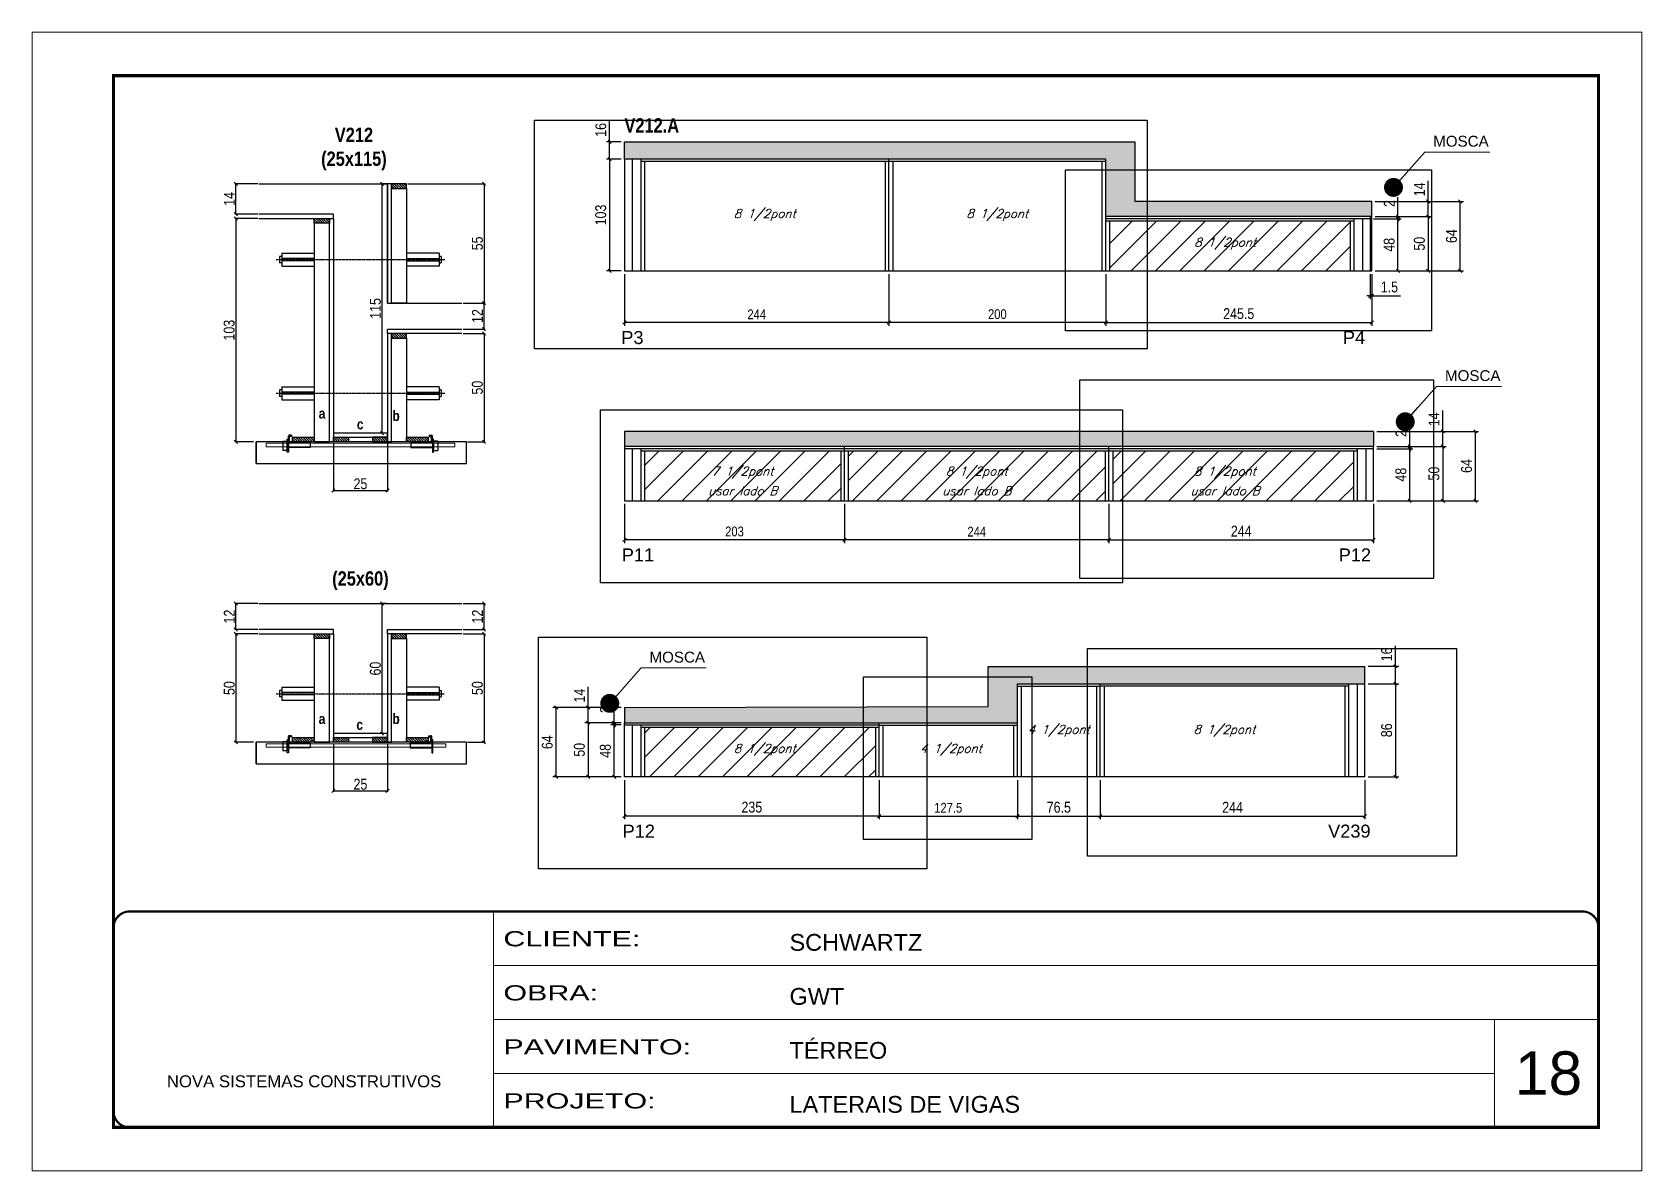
# Model space of a CAD drawing. Extents: x 2603 to 22413, y 1253 to 30260.
# Drawn here: x 4201 to 5686, y 24225 to 25275 of the extents above; entities that cross this region are included whole.
import ezdxf

# ---------------------------------------------------------------- set-up
doc = ezdxf.new("R2010")
doc.units = 0
for name, pattern in [('CONTINUO', [0]), ('DASHED', [0.75, 0.5, -0.25]), ('HIDDEN', [0.375, 0.25, -0.125])]:
    doc.linetypes.add(name, pattern=pattern)
for name, color, linetype in [('5', 5, 'Continuous'), ('barrote', 251, 'Continuous'), ('COTA', 241, 'Continuous'), ('detalhes', 4, 'Continuous'), ('NOMENCLATURA', 7, 'Continuous'), ('Painéis', 200, 'Continuous'), ('presilha', 1, 'Continuous'), ('SARR_2.2x10', 60, 'Continuous'), ('SARR_2.2x7', 40, 'Continuous'), ('SARR_3.5x7', 81, 'Continuous'), ('TENSOR', 3, 'Continuous'), ('texto', 7, 'Continuous')]:
    doc.layers.add(name, color=color, linetype=linetype)
for name, color, linetype, lineweight in [('CARIMBO', 255, 'Continuous', 9), ('CONCRETO', 251, 'Continuous', 25), ('Folhas', 255, 'Continuous', 9), ('Hachura', 251, 'Continuous', 9), ('SARRAFO DE PRESSAO', 251, 'DASHED', 9), ('SCO-___-LAJ', 2, 'Continuous', 0)]:
    doc.layers.add(name, color=color, linetype=linetype, lineweight=lineweight)
doc.styles.add('ARIAL', font='arial.ttf')
doc.styles.add('COTA TECNICA', font='techl___.ttf', dxfattribs={"height": 10})
doc.styles.add('COTA TECNICA 2X', font='techl___.ttf', dxfattribs={"height": 10})
doc.styles.add('COTA TECNICA-50', font='techl___.ttf', dxfattribs={"height": 9})
doc.styles.add('Romans', font='romans.shx')
doc.styles.get("Standard").update_dxf_attribs({"font": 'arial.ttf'})
doc.styles.add('TECNICA', font='techb___.ttf', dxfattribs={"height": 10})
doc.styles.add('Tecnologia', font='')
doc.styles.get('Tecnologia').set_extended_font_data('Forgotten Futurist')
doc.dimstyles.new('3x', dxfattribs={"dimtxt": 10, "dimasz": 5, "dimexe": 7, "dimexo": 5, "dimgap": 4, "dimtad": 1, "dimdec": 4, "dimlfac": 0.333333, "dimdsep": 46, "dimtxsty": 'Standard', "dimblk": 'DOT', "dimcen": 0.09, "dimclrd": 1, "dimclre": 1, "dimclrt": 2, "dimadec": 0, "dimazin": 2, "dimtfac": 1, "dimtdec": 4, "dimtmove": 0, "dimatfit": 3, "dimldrblk": 'DOT', "dimfxl": 1, "dimtolj": 1, "dimtzin": 0, "dimlwd": 9, "dimlwe": 9, "dimarcsym": 0})
doc.dimstyles.new('COTA PAINEL-50', dxfattribs={"dimtxt": 9, "dimasz": 3, "dimexe": 3, "dimexo": 3, "dimgap": 3, "dimtad": 1, "dimdec": 1, "dimzin": 12, "dimdsep": 46, "dimtxsty": 'COTA TECNICA-50', "dimblk1": 'OBLIQUE', "dimblk2": 'OBLIQUE', "dimsah": 1, "dimcen": 0.9, "dimclrd": 4, "dimclre": 4, "dimclrt": 240, "dimadec": 1, "dimazin": 3, "dimtfac": 1, "dimtdec": 1, "dimtmove": 0, "dimatfit": 3, "dimfxl": 1, "dimtolj": 1, "dimtzin": 12, "dimarcsym": 0})
doc.dimstyles.new('PAINEL', dxfattribs={"dimtxt": 10, "dimasz": 3, "dimexe": 3, "dimexo": 3, "dimgap": 3, "dimtad": 1, "dimdec": 1, "dimzin": 12, "dimdsep": 46, "dimtxsty": 'COTA TECNICA', "dimblk1": 'OBLIQUE', "dimblk2": 'OBLIQUE', "dimsah": 1, "dimcen": 0.9, "dimclrd": 4, "dimclre": 4, "dimclrt": 240, "dimadec": 1, "dimazin": 3, "dimtfac": 1, "dimtdec": 1, "dimtmove": 0, "dimatfit": 3, "dimfxl": 1, "dimtolj": 1, "dimtzin": 12, "dimarcsym": 0})
doc.dimstyles.new('SECAO', dxfattribs={"dimscale": 0.333333, "dimtxt": 5, "dimasz": 9, "dimexe": 3, "dimexo": 3, "dimgap": 3, "dimtad": 1, "dimdec": 1, "dimlfac": 0.5, "dimzin": 12, "dimdsep": 46, "dimtxsty": 'COTA TECNICA 2X', "dimblk1": 'OBLIQUE', "dimblk2": 'OBLIQUE', "dimsah": 1, "dimcen": 0.9, "dimclrd": 4, "dimclre": 4, "dimclrt": 240, "dimadec": 1, "dimazin": 3, "dimtfac": 1, "dimtdec": 1, "dimtmove": 0, "dimatfit": 3, "dimfxl": 1, "dimtolj": 1, "dimtzin": 12, "dimarcsym": 0})
pattern_1 = [(45, (-126418.031, -5371.03), (-11.2253202, 11.2253202), [])]

msp = doc.modelspace()

# ---------------------------------------------------------------- texts
at = {"layer": '5', "linetype": 'Continuous'}
for s, rotation, p in [('P3', 359.99996, (4744.96, 24987.28)), ('P4', 359.99996, (5410.72, 24987.28)), ('P11', 359.99996, (4745.41, 24786.81)), ('P12', 359.99996, (5406.86, 24786.81)), ('P12', 0.00004, (4746.2, 24532.1)), ('V239', 0.00004, (5397.08, 24532.1))]:
    msp.add_text(s, height=12, rotation=rotation, dxfattribs=at).set_placement(p)
at = {"layer": 'CARIMBO', "style": 'ARIAL'}
for s, height, p in [('MOSCA', 10, (5494, 25169.34)), ('MOSCA', 10, (5504.87, 24953.2)), ('MOSCA', 10, (4770.98, 24693.55)), ('18', 40, (5569.33, 24295.02))]:
    msp.add_text(s, height=height, dxfattribs=at).set_placement(p)
at = {"layer": 'detalhes', "style": 'TECNICA'}
for s, p in [('a', (4465.82, 24918.54)), ('b', (4533.8, 24916.32)), ('c', (4501.04, 24908.6)), ('a', (4465.82, 24636.92)), ('c', (4500.53, 24631.5)), ('b', (4533.8, 24636.91))]:
    msp.add_text(s, height=9.6, dxfattribs=at).set_placement(p)
at = {"layer": 'NOMENCLATURA', "style": 'TECNICA'}
msp.add_text('V212.A', height=13.2, dxfattribs=at).set_placement((4747.86, 25182.34))
at = {"layer": 'NOMENCLATURA', "char_height": 13.2, "attachment_point": 2, "style": 'TECNICA'}
for s, insert in [('V212\\P(25x115)', (4498.3, 25186.82)), ('\\P(25x60)', (4504.3, 24799.72))]:
    msp.add_mtext_dynamic_manual_height_columns(s, width=300.2766, gutter_width=1, heights=[0], dxfattribs=dict(at, insert=insert))
at = {"layer": 'texto', "color": 2, "char_height": 8, "attachment_point": 5, "style": 'Romans'}
for s, insert in [('{\\Q19;\\C256;8 1/2pont}', (4877.36, 25106.32)), ('{\\Q19;\\C256;8 1/2pont}', (5091.86, 25106.32)), ('{\\Q19;\\C256;8 1/2pont}', (5302.11, 25079.82)), ('{\\Q19;\\C256;7 1/2pont}', (4856.86, 24868.79)), ('{\\Q19;\\C256;8 1/2pont}', (5072.86, 24868.79)), ('{\\Q19;\\C256;8 1/2pont}', (5301.86, 24868.79)), ('{\\Q19;\\C256;usar lado B}', (4856.86, 24851.95)), ('{\\Q19;\\C256;usar lado B}', (5072.86, 24851.95)), ('{\\Q19;\\C256;usar lado B}', (5301.86, 24851.95)), ('{\\Q19;\\C256;4 1/2pont}', (5148.61, 24630.58)), ('{\\Q19;\\C256;8 1/2pont}', (5301.36, 24630.58)), ('{\\Q19;\\C256;8 1/2pont}', (4877.36, 24613.08)), ('{\\Q19;\\C256;4 1/2pont}', (5049.11, 24613.08))]:
    msp.add_mtext(s, dxfattribs=dict(at, insert=insert))

# ---------------------------------------------------------------- blocks, each defined once
blk = doc.blocks.new('9999999999')
at = {"color": 30, "linetype": 'CONTINUO'}
for p, q in [((98564.6, 34230.2), (98564.6, 34429.4)), ((98564.6, 34379.6), (99584, 34379.6)), ((98564.6, 34329.8), (99488, 34329.8)), ((99584, 34329.8), (99488, 34329.8)), ((99488, 34329.8), (99488, 34230.2)), ((98564.6, 34280), (99488, 34280))]:
    blk.add_line(p, q, dxfattribs=at)
at = {"color": 30, "linetype": 'CONTINUO', "const_width": 2}
blk.add_lwpolyline([(99584, 34230.2), (99584, 34414.4, 0.414214), (99569, 34429.4), (98229, 34429.4, 0.414214), (98214, 34414.4), (98214, 34245.2, 0.414214), (98229, 34230.2), (99584, 34230.2)], format="xyb", dxfattribs=at)
at = {"layer": 'Folhas'}
blk.add_lwpolyline([(98139, 34190.2), (99624, 34190.2), (99624, 35240.2), (98139, 35240.2)], close=True, dxfattribs=at)
at = {"layer": 'Folhas', "color": 30, "const_width": 3}
blk.add_lwpolyline([(98214, 34230.2), (99584, 34230.2), (99584, 35200.2), (98214, 35200.2)], close=True, dxfattribs=at)
at = {"color": 7, "linetype": 'Continuous', "ltscale": 5, "style": 'ARIAL'}
for s, height, p in [('SCHWARTZ', 15.48, (98837.7, 34393.1)), ('GWT', 15.48, (98837.7, 34343.3)), ('TÉRREO', 15.48, (98837.7, 34293.5)), ('NOVA SISTEMAS CONSTRUTIVOS', 11.059, (98263.2, 34267.2)), ('LATERAIS DE VIGAS', 15.483, (98837.7, 34243.7))]:
    blk.add_text(s, height=height, dxfattribs=at).set_placement(p)
at = {"layer": 'Folhas', "color": 7, "style": 'Tecnologia', "width": 1.5}
for s, p in [('CLIENTE:', (98573.7, 34397.2)), ('OBRA:', (98573.7, 34347.3)), ('PAVIMENTO:', (98573.7, 34297.5)), ('PROJETO:', (98573.7, 34247.7))]:
    blk.add_text(s, height=14, dxfattribs=at).set_placement(p)
blk = doc.blocks.new('PRESILHA METÁLICA 1')
at = {"layer": 'presilha'}
for p, q in [((0, 13), (6, 13)), ((0, 13), (0, 0)), ((6, 0), (0, 0)), ((6, 15.5), (7.5, 15.5)), ((6, -2.5), (6, 15.5)), ((6, 13), (6, 0)), ((7.5, 10.6), (7.5, 19.9)), ((7.5, 15.5), (7.5, -2.5)), ((37.5, 4.1), (7.5, 4.1)), ((12, 21), (8.6, 21)), ((9, 11.6), (9, 18.9)), ((12, 19.5), (9.6, 19.5)), ((37.5, 11), (9.6, 11)), ((12, 21), (12, 19.5)), ((37.5, 11), (37.5, 4.1)), ((7.5, -2.5), (6, -2.5))]:
    blk.add_line(p, q, dxfattribs=at)
for centre, radius, start, end in [((8.6, 19.9), 1.14, 90, 180), ((9.6, 18.9), 0.57, 90, 180), ((9.6, 11.6), 0.57, 180, 270)]:
    blk.add_arc(centre, radius, start, end, dxfattribs=at)
blk = doc.blocks.new('_Oblique')
at = {"color": 0, "linetype": 'ByBlock', "lineweight": -2}
blk.add_line((-0.5, -0.5), (0.5, 0.5), dxfattribs=at)
blk = doc.blocks.new('*D528')
at = {"layer": 'COTA', "color": 4, "lineweight": -2, "transparency": 16777216}
for p, q in [((4599, 24997.1), (4619.3, 24997.1)), ((4618.3, 24997.1), (4618.3, 24897.1)), ((4603.1, 24897.1), (4619.3, 24897.1))]:
    blk.add_line(p, q, dxfattribs=at)
at = {"layer": 'Defpoints', "color": 0, "transparency": 16777216}
for p in [(4598, 24997.1), (4602.1, 24897.1), (4618.3, 24897.1)]:
    blk.add_point(p, dxfattribs=at)
at = {"layer": 'COTA', "color": 4, "lineweight": -2, "transparency": 16777216, "xscale": 3, "yscale": 3, "zscale": 3}
for p, rotation in [((4618.3, 24997.1), 90), ((4618.3, 24897.1), 270)]:
    blk.add_blockref('_Oblique', p, dxfattribs=dict(at, rotation=rotation))
at = {"layer": 'COTA', "color": 240, "transparency": 16777216, "insert": (4612.2, 24947.1), "char_height": 10, "attachment_point": 5, "rotation": 90, "style": 'COTA TECNICA 2X'}
blk.add_mtext('\\A1;50', dxfattribs=at)
blk = doc.blocks.new('*D529')
at = {"layer": 'COTA', "color": 4, "lineweight": -2, "transparency": 16777216}
for p, q in [((4599, 25025.1), (4619.3, 25025.1)), ((4618.3, 25001.1), (4618.3, 25025.1)), ((4599, 25001.1), (4619.3, 25001.1))]:
    blk.add_line(p, q, dxfattribs=at)
at = {"layer": 'Defpoints', "color": 0, "transparency": 16777216}
for p in [(4598, 25025.1), (4618.3, 25025.1), (4598, 25001.1)]:
    blk.add_point(p, dxfattribs=at)
at = {"layer": 'COTA', "color": 4, "lineweight": -2, "transparency": 16777216, "xscale": 3, "yscale": 3, "zscale": 3}
for p, rotation in [((4618.3, 25025.1), 90), ((4618.3, 25001.1), 270)]:
    blk.add_blockref('_Oblique', p, dxfattribs=dict(at, rotation=rotation))
at = {"layer": 'COTA', "color": 240, "transparency": 16777216, "insert": (4612.3, 25013.1), "char_height": 10, "attachment_point": 5, "rotation": 90, "style": 'COTA TECNICA 2X'}
blk.add_mtext('\\A1;12', dxfattribs=at)
blk = doc.blocks.new('*D530')
at = {"layer": 'COTA', "color": 4, "lineweight": -2, "transparency": 16777216}
for p, q in [((4409.6, 25103.1), (4388.4, 25103.1)), ((4389.4, 25103.1), (4389.4, 24897.1)), ((4405.5, 24897.1), (4388.4, 24897.1))]:
    blk.add_line(p, q, dxfattribs=at)
at = {"layer": 'Defpoints', "color": 0, "transparency": 16777216}
for p in [(4410.6, 25103.1), (4389.4, 24897.1), (4406.5, 24897.1)]:
    blk.add_point(p, dxfattribs=at)
at = {"layer": 'COTA', "color": 4, "lineweight": -2, "transparency": 16777216, "xscale": 3, "yscale": 3, "zscale": 3}
for p, rotation in [((4389.4, 25103.1), 90), ((4389.4, 24897.1), 270)]:
    blk.add_blockref('_Oblique', p, dxfattribs=dict(at, rotation=rotation))
at = {"layer": 'COTA', "color": 240, "transparency": 16777216, "insert": (4383.2, 25000.1), "char_height": 10, "attachment_point": 5, "rotation": 90, "style": 'COTA TECNICA 2X'}
blk.add_mtext('\\A1;103', dxfattribs=at)
blk = doc.blocks.new('*D2846')
at = {"layer": 'COTA', "color": 4, "lineweight": -2, "transparency": 16777216}
for p, q in [((4528.3, 25135.1), (4523.2, 25135.1)), ((4524.2, 24905.1), (4524.2, 25135.1)), ((4528.3, 24905.1), (4523.2, 24905.1))]:
    blk.add_line(p, q, dxfattribs=at)
at = {"layer": 'Defpoints', "color": 0, "transparency": 16777216}
for p in [(4524.2, 25135.1), (4529.3, 25135.1), (4529.3, 24905.1)]:
    blk.add_point(p, dxfattribs=at)
at = {"layer": 'COTA', "color": 4, "lineweight": -2, "transparency": 16777216, "xscale": 3, "yscale": 3, "zscale": 3}
for p, rotation in [((4524.2, 25135.1), 90), ((4524.2, 24905.1), 270)]:
    blk.add_blockref('_Oblique', p, dxfattribs=dict(at, rotation=rotation))
at = {"layer": 'COTA', "color": 240, "transparency": 16777216, "insert": (4518.1, 25020.1), "char_height": 10, "attachment_point": 5, "rotation": 90, "style": 'COTA TECNICA 2X'}
blk.add_mtext('\\A1;115', dxfattribs=at)
blk = doc.blocks.new('*D2847')
at = {"layer": 'COTA', "color": 4, "lineweight": -2, "transparency": 16777216}
for p, q in [((4409.6, 25135.1), (4388.4, 25135.1)), ((4389.4, 25107.1), (4389.4, 25135.1)), ((4409.6, 25107.1), (4388.4, 25107.1))]:
    blk.add_line(p, q, dxfattribs=at)
at = {"layer": 'Defpoints', "color": 0, "transparency": 16777216}
for p in [(4389.4, 25135.1), (4410.6, 25135.1), (4410.6, 25107.1)]:
    blk.add_point(p, dxfattribs=at)
at = {"layer": 'COTA', "color": 4, "lineweight": -2, "transparency": 16777216, "xscale": 3, "yscale": 3, "zscale": 3}
for p, rotation in [((4389.4, 25135.1), 90), ((4389.4, 25107.1), 270)]:
    blk.add_blockref('_Oblique', p, dxfattribs=dict(at, rotation=rotation))
at = {"layer": 'COTA', "color": 240, "transparency": 16777216, "insert": (4383.3, 25121.1), "char_height": 10, "attachment_point": 5, "rotation": 90, "style": 'COTA TECNICA 2X'}
blk.add_mtext('\\A1;14', dxfattribs=at)
blk = doc.blocks.new('*D2848')
at = {"layer": 'COTA', "color": 4, "lineweight": -2, "transparency": 16777216}
for p, q in [((4479.3, 24896.1), (4479.3, 24851.3)), ((4529.3, 24896.1), (4529.3, 24851.3)), ((4479.3, 24852.3), (4529.3, 24852.3))]:
    blk.add_line(p, q, dxfattribs=at)
at = {"layer": 'Defpoints', "color": 0, "transparency": 16777216}
for p in [(4479.3, 24897.1), (4529.3, 24897.1), (4529.3, 24852.3)]:
    blk.add_point(p, dxfattribs=at)
at = {"layer": 'COTA', "color": 4, "lineweight": -2, "transparency": 16777216, "xscale": 3, "yscale": 3, "zscale": 3, "rotation": 180}
blk.add_blockref('_Oblique', (4479.3, 24852.3), dxfattribs=at)
at = {"layer": 'COTA', "color": 4, "lineweight": -2, "transparency": 16777216, "xscale": 3, "yscale": 3, "zscale": 3}
blk.add_blockref('_Oblique', (4529.3, 24852.3), dxfattribs=at)
at = {"layer": 'COTA', "color": 240, "transparency": 16777216, "insert": (4504.3, 24858.4), "char_height": 10, "attachment_point": 5, "style": 'COTA TECNICA 2X'}
blk.add_mtext('\\A1;25', dxfattribs=at)
blk = doc.blocks.new('*D2849')
at = {"layer": 'COTA', "color": 4, "lineweight": -2, "transparency": 16777216}
for p, q in [((4547.9, 25135.1), (4619.3, 25135.1)), ((4618.3, 25135.1), (4618.3, 25025.1)), ((4599, 25025.1), (4619.3, 25025.1))]:
    blk.add_line(p, q, dxfattribs=at)
at = {"layer": 'Defpoints', "color": 0, "transparency": 16777216}
for p in [(4546.9, 25135.1), (4598, 25025.1), (4618.3, 25025.1)]:
    blk.add_point(p, dxfattribs=at)
at = {"layer": 'COTA', "color": 4, "lineweight": -2, "transparency": 16777216, "xscale": 3, "yscale": 3, "zscale": 3}
for p, rotation in [((4618.3, 25135.1), 90), ((4618.3, 25025.1), 270)]:
    blk.add_blockref('_Oblique', p, dxfattribs=dict(at, rotation=rotation))
at = {"layer": 'COTA', "color": 240, "transparency": 16777216, "insert": (4612.2, 25080.1), "char_height": 10, "attachment_point": 5, "rotation": 90, "style": 'COTA TECNICA 2X'}
blk.add_mtext('\\A1;55', dxfattribs=at)
blk = doc.blocks.new('PRESILHA METÁLICA 2')
at = {"layer": 'presilha'}
for p, q in [((-5.2, 23.5), (-5.2, 22)), ((-5.2, 23.5), (-1.9, 23.5)), ((-0.8, 14.6), (-0.8, 22.4)), ((-30.8, 13.5), (-30.8, 6.6)), ((-30.8, 13.5), (-2.8, 13.5)), ((-30.8, 6.6), (-0.8, 6.6)), ((-5.2, 22), (-2.8, 22)), ((-2.2, 14.1), (-2.2, 21.4)), ((0.8, 18), (-0.8, 18)), ((-0.8, 18), (-0.8, 0)), ((-0.8, 0), (0.8, 0)), ((0.8, 0), (0.8, 18))]:
    blk.add_line(p, q, dxfattribs=at)
for centre, radius, start, end in [((-1.9, 22.4), 1.14, 0, 90), ((-2.8, 21.4), 0.57, 0, 90), ((-2.8, 14.1), 0.57, 270, 0)]:
    blk.add_arc(centre, radius, start, end, dxfattribs=at)
blk = doc.blocks.new('*D531')
at = {"layer": 'COTA', "color": 4, "lineweight": -2, "transparency": 16777216}
for p, q in [((4599, 24720), (4619.3, 24720)), ((4618.3, 24720), (4618.3, 24620)), ((4603.1, 24620), (4619.3, 24620))]:
    blk.add_line(p, q, dxfattribs=at)
at = {"layer": 'Defpoints', "color": 0, "transparency": 16777216}
for p in [(4598, 24720), (4602.1, 24620), (4618.3, 24620)]:
    blk.add_point(p, dxfattribs=at)
at = {"layer": 'COTA', "color": 4, "lineweight": -2, "transparency": 16777216, "xscale": 3, "yscale": 3, "zscale": 3}
for p, rotation in [((4618.3, 24720), 90), ((4618.3, 24620), 270)]:
    blk.add_blockref('_Oblique', p, dxfattribs=dict(at, rotation=rotation))
at = {"layer": 'COTA', "color": 240, "transparency": 16777216, "insert": (4612.2, 24670), "char_height": 10, "attachment_point": 5, "rotation": 90, "style": 'COTA TECNICA 2X'}
blk.add_mtext('\\A1;50', dxfattribs=at)
blk = doc.blocks.new('*D532')
at = {"layer": 'COTA', "color": 4, "lineweight": -2, "transparency": 16777216}
for p, q in [((4599, 24748), (4619.3, 24748)), ((4618.3, 24724), (4618.3, 24748)), ((4599, 24724), (4619.3, 24724))]:
    blk.add_line(p, q, dxfattribs=at)
at = {"layer": 'Defpoints', "color": 0, "transparency": 16777216}
for p in [(4598, 24748), (4618.3, 24748), (4598, 24724)]:
    blk.add_point(p, dxfattribs=at)
at = {"layer": 'COTA', "color": 4, "lineweight": -2, "transparency": 16777216, "xscale": 3, "yscale": 3, "zscale": 3}
for p, rotation in [((4618.3, 24748), 90), ((4618.3, 24724), 270)]:
    blk.add_blockref('_Oblique', p, dxfattribs=dict(at, rotation=rotation))
at = {"layer": 'COTA', "color": 240, "transparency": 16777216, "insert": (4612.3, 24736), "char_height": 10, "attachment_point": 5, "rotation": 90, "style": 'COTA TECNICA 2X'}
blk.add_mtext('\\A1;12', dxfattribs=at)
blk = doc.blocks.new('*D533')
at = {"layer": 'COTA', "color": 4, "lineweight": -2, "transparency": 16777216}
for p, q in [((4409.6, 24720), (4388.4, 24720)), ((4389.4, 24720), (4389.4, 24620)), ((4405.5, 24620), (4388.4, 24620))]:
    blk.add_line(p, q, dxfattribs=at)
at = {"layer": 'Defpoints', "color": 0, "transparency": 16777216}
for p in [(4410.6, 24720), (4389.4, 24620), (4406.5, 24620)]:
    blk.add_point(p, dxfattribs=at)
at = {"layer": 'COTA', "color": 4, "lineweight": -2, "transparency": 16777216, "xscale": 3, "yscale": 3, "zscale": 3}
for p, rotation in [((4389.4, 24720), 90), ((4389.4, 24620), 270)]:
    blk.add_blockref('_Oblique', p, dxfattribs=dict(at, rotation=rotation))
at = {"layer": 'COTA', "color": 240, "transparency": 16777216, "insert": (4383.3, 24670), "char_height": 10, "attachment_point": 5, "rotation": 90, "style": 'COTA TECNICA 2X'}
blk.add_mtext('\\A1;50', dxfattribs=at)
blk = doc.blocks.new('*D2850')
at = {"layer": 'COTA', "color": 4, "lineweight": -2, "transparency": 16777216}
for p, q in [((4528.3, 24748), (4523.2, 24748)), ((4524.2, 24628), (4524.2, 24748)), ((4528.3, 24628), (4523.2, 24628))]:
    blk.add_line(p, q, dxfattribs=at)
at = {"layer": 'Defpoints', "color": 0, "transparency": 16777216}
for p in [(4524.2, 24748), (4529.3, 24748), (4529.3, 24628)]:
    blk.add_point(p, dxfattribs=at)
at = {"layer": 'COTA', "color": 4, "lineweight": -2, "transparency": 16777216, "xscale": 3, "yscale": 3, "zscale": 3}
for p, rotation in [((4524.2, 24748), 90), ((4524.2, 24628), 270)]:
    blk.add_blockref('_Oblique', p, dxfattribs=dict(at, rotation=rotation))
at = {"layer": 'COTA', "color": 240, "transparency": 16777216, "insert": (4518.1, 24688), "char_height": 10, "attachment_point": 5, "rotation": 90, "style": 'COTA TECNICA 2X'}
blk.add_mtext('\\A1;60', dxfattribs=at)
blk = doc.blocks.new('*D2851')
at = {"layer": 'COTA', "color": 4, "lineweight": -2, "transparency": 16777216}
for p, q in [((4409.6, 24748), (4388.4, 24748)), ((4389.4, 24724), (4389.4, 24748)), ((4409.6, 24724), (4388.4, 24724))]:
    blk.add_line(p, q, dxfattribs=at)
at = {"layer": 'Defpoints', "color": 0, "transparency": 16777216}
for p in [(4389.4, 24748), (4410.6, 24748), (4410.6, 24724)]:
    blk.add_point(p, dxfattribs=at)
at = {"layer": 'COTA', "color": 4, "lineweight": -2, "transparency": 16777216, "xscale": 3, "yscale": 3, "zscale": 3}
for p, rotation in [((4389.4, 24748), 90), ((4389.4, 24724), 270)]:
    blk.add_blockref('_Oblique', p, dxfattribs=dict(at, rotation=rotation))
at = {"layer": 'COTA', "color": 240, "transparency": 16777216, "insert": (4383.3, 24736), "char_height": 10, "attachment_point": 5, "rotation": 90, "style": 'COTA TECNICA 2X'}
blk.add_mtext('\\A1;12', dxfattribs=at)
blk = doc.blocks.new('*D2852')
at = {"layer": 'COTA', "color": 4, "lineweight": -2, "transparency": 16777216}
for p, q in [((4479.3, 24619), (4479.3, 24574.2)), ((4529.3, 24619), (4529.3, 24574.2)), ((4479.3, 24575.2), (4529.3, 24575.2))]:
    blk.add_line(p, q, dxfattribs=at)
at = {"layer": 'Defpoints', "color": 0, "transparency": 16777216}
for p in [(4479.3, 24620), (4529.3, 24620), (4529.3, 24575.2)]:
    blk.add_point(p, dxfattribs=at)
at = {"layer": 'COTA', "color": 4, "lineweight": -2, "transparency": 16777216, "xscale": 3, "yscale": 3, "zscale": 3, "rotation": 180}
blk.add_blockref('_Oblique', (4479.3, 24575.2), dxfattribs=at)
at = {"layer": 'COTA', "color": 4, "lineweight": -2, "transparency": 16777216, "xscale": 3, "yscale": 3, "zscale": 3}
blk.add_blockref('_Oblique', (4529.3, 24575.2), dxfattribs=at)
at = {"layer": 'COTA', "color": 240, "transparency": 16777216, "insert": (4504.3, 24581.3), "char_height": 10, "attachment_point": 5, "style": 'COTA TECNICA 2X'}
blk.add_mtext('\\A1;25', dxfattribs=at)
blk = doc.blocks.new('*D526')
at = {"layer": 'COTA', "color": 4, "linetype": 'ByBlock', "lineweight": -2, "transparency": 16777216}
for p, q in [((4991.9, 25051.8), (4991.9, 25004.2)), ((5191.9, 25051.8), (5191.9, 25004.2)), ((5191.9, 25007.2), (4991.9, 25007.2))]:
    blk.add_line(p, q, dxfattribs=at)
at = {"layer": 'Defpoints', "color": 0, "linetype": 'ByBlock', "transparency": 16777216}
for p in [(4991.9, 25054.8), (5191.9, 25054.8), (4991.9, 25007.2)]:
    blk.add_point(p, dxfattribs=at)
at = {"layer": 'COTA', "color": 4, "linetype": 'ByBlock', "lineweight": -2, "transparency": 16777216, "xscale": 3, "yscale": 3, "zscale": 3, "rotation": 180}
blk.add_blockref('_Oblique', (4991.9, 25007.2), dxfattribs=at)
at = {"layer": 'COTA', "color": 4, "linetype": 'ByBlock', "lineweight": -2, "transparency": 16777216, "xscale": 3, "yscale": 3, "zscale": 3}
blk.add_blockref('_Oblique', (5191.9, 25007.2), dxfattribs=at)
at = {"layer": 'COTA', "color": 240, "linetype": 'ByBlock', "transparency": 16777216, "insert": (5091.9, 25014.8), "char_height": 9, "attachment_point": 5, "style": 'COTA TECNICA-50'}
blk.add_mtext('\\A1;200', dxfattribs=at)
blk = doc.blocks.new('*D2831')
at = {"layer": 'COTA', "color": 4, "linetype": 'ByBlock', "lineweight": -2, "transparency": 16777216}
for p, q in [((4747.9, 25051.8), (4747.9, 25004.2)), ((4991.9, 25051.8), (4991.9, 25004.2)), ((4991.9, 25007.2), (4747.9, 25007.2))]:
    blk.add_line(p, q, dxfattribs=at)
at = {"layer": 'Defpoints', "color": 0, "linetype": 'ByBlock', "transparency": 16777216}
for p in [(4747.9, 25054.8), (4991.9, 25054.8), (4747.9, 25007.2)]:
    blk.add_point(p, dxfattribs=at)
at = {"layer": 'COTA', "color": 4, "linetype": 'ByBlock', "lineweight": -2, "transparency": 16777216, "xscale": 3, "yscale": 3, "zscale": 3, "rotation": 180}
blk.add_blockref('_Oblique', (4747.9, 25007.2), dxfattribs=at)
at = {"layer": 'COTA', "color": 4, "linetype": 'ByBlock', "lineweight": -2, "transparency": 16777216, "xscale": 3, "yscale": 3, "zscale": 3}
blk.add_blockref('_Oblique', (4991.9, 25007.2), dxfattribs=at)
at = {"layer": 'COTA', "color": 240, "linetype": 'ByBlock', "transparency": 16777216, "insert": (4869.9, 25014.7), "char_height": 9, "attachment_point": 5, "style": 'COTA TECNICA-50'}
blk.add_mtext('\\A1;244', dxfattribs=at)
blk = doc.blocks.new('*D2832')
at = {"layer": 'COTA', "color": 4, "linetype": 'ByBlock', "lineweight": -2, "transparency": 16777216}
for p, q in [((5191.9, 25051.8), (5191.9, 25004.2)), ((5437.4, 25051.8), (5437.4, 25004.2)), ((5191.9, 25007.2), (5437.4, 25007.2))]:
    blk.add_line(p, q, dxfattribs=at)
at = {"layer": 'Defpoints', "color": 0, "linetype": 'ByBlock', "transparency": 16777216}
for p in [(5191.9, 25054.8), (5437.4, 25054.8), (5437.4, 25007.2)]:
    blk.add_point(p, dxfattribs=at)
at = {"layer": 'COTA', "color": 4, "linetype": 'ByBlock', "lineweight": -2, "transparency": 16777216, "xscale": 3, "yscale": 3, "zscale": 3, "rotation": 180}
blk.add_blockref('_Oblique', (5191.9, 25007.2), dxfattribs=at)
at = {"layer": 'COTA', "color": 4, "linetype": 'ByBlock', "lineweight": -2, "transparency": 16777216, "xscale": 3, "yscale": 3, "zscale": 3}
blk.add_blockref('_Oblique', (5437.4, 25007.2), dxfattribs=at)
at = {"layer": 'COTA', "color": 240, "linetype": 'ByBlock', "transparency": 16777216, "insert": (5314.6, 25015.3), "char_height": 10, "attachment_point": 5, "style": 'COTA TECNICA'}
blk.add_mtext('\\A1;245.5', dxfattribs=at)
blk = doc.blocks.new('*D2833')
at = {"layer": 'COTA', "color": 4, "linetype": 'ByBlock', "lineweight": -2, "transparency": 16777216}
for p, q in [((5440.4, 25104.8), (5492.4, 25104.8)), ((5489.4, 25104.8), (5489.4, 25054.8)), ((5440.4, 25054.8), (5492.4, 25054.8))]:
    blk.add_line(p, q, dxfattribs=at)
at = {"layer": 'Defpoints', "color": 0, "linetype": 'ByBlock', "transparency": 16777216}
for p in [(5437.4, 25104.8), (5437.4, 25054.8), (5489.4, 25054.8)]:
    blk.add_point(p, dxfattribs=at)
at = {"layer": 'COTA', "color": 4, "linetype": 'ByBlock', "lineweight": -2, "transparency": 16777216, "xscale": 3, "yscale": 3, "zscale": 3}
for p, rotation in [((5489.4, 25104.8), 90), ((5489.4, 25054.8), 270)]:
    blk.add_blockref('_Oblique', p, dxfattribs=dict(at, rotation=rotation))
at = {"layer": 'COTA', "color": 240, "linetype": 'ByBlock', "transparency": 16777216, "insert": (5481.3, 25079.8), "char_height": 10, "attachment_point": 5, "rotation": 90, "style": 'COTA TECNICA'}
blk.add_mtext('\\A1;50', dxfattribs=at)
blk = doc.blocks.new('*D2834')
at = {"layer": 'COTA', "color": 4, "linetype": 'ByBlock', "lineweight": -2, "transparency": 16777216}
for p, q in [((5489.4, 25118.8), (5489.4, 25137.9)), ((5440.4, 25118.8), (5492.4, 25118.8)), ((5489.4, 25104.8), (5489.4, 25118.8)), ((5440.4, 25104.8), (5492.4, 25104.8))]:
    blk.add_line(p, q, dxfattribs=at)
at = {"layer": 'Defpoints', "color": 0, "linetype": 'ByBlock', "transparency": 16777216}
for p in [(5437.4, 25118.8), (5489.4, 25118.8), (5437.4, 25104.8)]:
    blk.add_point(p, dxfattribs=at)
at = {"layer": 'COTA', "color": 4, "linetype": 'ByBlock', "lineweight": -2, "transparency": 16777216, "xscale": 3, "yscale": 3, "zscale": 3}
for p, rotation in [((5489.4, 25118.8), 90), ((5489.4, 25104.8), 270)]:
    blk.add_blockref('_Oblique', p, dxfattribs=dict(at, rotation=rotation))
at = {"layer": 'COTA', "color": 240, "linetype": 'ByBlock', "transparency": 16777216, "insert": (5481.3, 25129.9), "char_height": 10, "attachment_point": 5, "rotation": 90, "style": 'COTA TECNICA'}
blk.add_mtext('\\A1;14', dxfattribs=at)
blk = doc.blocks.new('*D2835')
at = {"layer": 'COTA', "color": 4, "linetype": 'ByBlock', "lineweight": -2, "transparency": 16777216}
for p, q in [((5440.4, 25118.8), (5522, 25118.8)), ((5519, 25054.8), (5519, 25118.8)), ((5440.4, 25054.8), (5522, 25054.8))]:
    blk.add_line(p, q, dxfattribs=at)
at = {"layer": 'Defpoints', "color": 0, "linetype": 'ByBlock', "transparency": 16777216}
for p in [(5437.4, 25118.8), (5519, 25118.8), (5437.4, 25054.8)]:
    blk.add_point(p, dxfattribs=at)
at = {"layer": 'COTA', "color": 4, "linetype": 'ByBlock', "lineweight": -2, "transparency": 16777216, "xscale": 3, "yscale": 3, "zscale": 3}
for p, rotation in [((5519, 25118.8), 90), ((5519, 25054.8), 270)]:
    blk.add_blockref('_Oblique', p, dxfattribs=dict(at, rotation=rotation))
at = {"layer": 'COTA', "color": 240, "linetype": 'ByBlock', "transparency": 16777216, "insert": (5510.9, 25086.8), "char_height": 10, "attachment_point": 5, "rotation": 90, "style": 'COTA TECNICA'}
blk.add_mtext('\\A1;64', dxfattribs=at)
blk = doc.blocks.new('*D2836')
at = {"layer": 'COTA', "color": 4, "linetype": 'ByBlock', "lineweight": -2, "transparency": 16777216}
for p, q in [((5435.9, 25051.8), (5435.9, 25028.8)), ((5437.4, 25051.8), (5437.4, 25028.8)), ((5435.9, 25031.8), (5432.9, 25031.8)), ((5435.9, 25031.8), (5437.4, 25031.8)), ((5437.4, 25031.8), (5463.9, 25031.8))]:
    blk.add_line(p, q, dxfattribs=at)
at = {"layer": 'Defpoints', "color": 0, "linetype": 'ByBlock', "transparency": 16777216}
for p in [(5435.9, 25054.8), (5437.4, 25054.8), (5437.4, 25031.8)]:
    blk.add_point(p, dxfattribs=at)
at = {"layer": 'COTA', "color": 4, "linetype": 'ByBlock', "lineweight": -2, "transparency": 16777216, "xscale": 3, "yscale": 3, "zscale": 3}
blk.add_blockref('_Oblique', (5435.9, 25031.8), dxfattribs=at)
at = {"layer": 'COTA', "color": 4, "linetype": 'ByBlock', "lineweight": -2, "transparency": 16777216, "xscale": 3, "yscale": 3, "zscale": 3, "rotation": 180}
blk.add_blockref('_Oblique', (5437.4, 25031.8), dxfattribs=at)
at = {"layer": 'COTA', "color": 240, "linetype": 'ByBlock', "transparency": 16777216, "insert": (5453.6, 25039.9), "char_height": 10, "attachment_point": 5, "style": 'COTA TECNICA'}
blk.add_mtext('\\A1;1.5', dxfattribs=at)
blk = doc.blocks.new('*D2837')
at = {"layer": 'COTA', "color": 4, "linetype": 'ByBlock', "lineweight": -2, "transparency": 16777216}
for p, q in [((4744.9, 25157.8), (4731.2, 25157.8)), ((4734.2, 25157.8), (4734.2, 25054.8)), ((4744.9, 25054.8), (4731.2, 25054.8))]:
    blk.add_line(p, q, dxfattribs=at)
at = {"layer": 'Defpoints', "color": 0, "linetype": 'ByBlock', "transparency": 16777216}
for p in [(4747.9, 25157.8), (4734.2, 25054.8), (4747.9, 25054.8)]:
    blk.add_point(p, dxfattribs=at)
at = {"layer": 'COTA', "color": 4, "linetype": 'ByBlock', "lineweight": -2, "transparency": 16777216, "xscale": 3, "yscale": 3, "zscale": 3}
for p, rotation in [((4734.2, 25157.8), 90), ((4734.2, 25054.8), 270)]:
    blk.add_blockref('_Oblique', p, dxfattribs=dict(at, rotation=rotation))
at = {"layer": 'COTA', "color": 240, "linetype": 'ByBlock', "transparency": 16777216, "insert": (4726, 25106.3), "char_height": 10, "attachment_point": 5, "rotation": 90, "style": 'COTA TECNICA'}
blk.add_mtext('\\A1;103', dxfattribs=at)
blk = doc.blocks.new('*D2838')
at = {"layer": 'COTA', "color": 4, "linetype": 'ByBlock', "lineweight": -2, "transparency": 16777216}
for p, q in [((4734.2, 25173.8), (4734.2, 25192.8)), ((4744.9, 25173.8), (4731.2, 25173.8)), ((4734.2, 25157.8), (4734.2, 25173.8)), ((4744.9, 25157.8), (4731.2, 25157.8))]:
    blk.add_line(p, q, dxfattribs=at)
at = {"layer": 'Defpoints', "color": 0, "linetype": 'ByBlock', "transparency": 16777216}
for p in [(4734.2, 25173.8), (4747.9, 25173.8), (4747.9, 25157.8)]:
    blk.add_point(p, dxfattribs=at)
at = {"layer": 'COTA', "color": 4, "linetype": 'ByBlock', "lineweight": -2, "transparency": 16777216, "xscale": 3, "yscale": 3, "zscale": 3}
for p, rotation in [((4734.2, 25173.8), 90), ((4734.2, 25157.8), 270)]:
    blk.add_blockref('_Oblique', p, dxfattribs=dict(at, rotation=rotation))
at = {"layer": 'COTA', "color": 240, "linetype": 'ByBlock', "transparency": 16777216, "insert": (4726.1, 25184.8), "char_height": 10, "attachment_point": 5, "rotation": 90, "style": 'COTA TECNICA'}
blk.add_mtext('\\A1;16', dxfattribs=at)
blk = doc.blocks.new('*D527')
at = {"layer": 'COTA', "color": 4, "linetype": 'ByBlock', "lineweight": -2, "transparency": 16777216}
for p, q in [((4950.9, 24839.8), (4950.9, 24803.7)), ((5194.9, 24839.8), (5194.9, 24803.7)), ((5194.9, 24806.7), (4950.9, 24806.7))]:
    blk.add_line(p, q, dxfattribs=at)
at = {"layer": 'Defpoints', "color": 0, "linetype": 'ByBlock', "transparency": 16777216}
for p in [(4950.9, 24842.8), (5194.9, 24842.8), (4950.9, 24806.7)]:
    blk.add_point(p, dxfattribs=at)
at = {"layer": 'COTA', "color": 4, "linetype": 'ByBlock', "lineweight": -2, "transparency": 16777216, "xscale": 3, "yscale": 3, "zscale": 3, "rotation": 180}
blk.add_blockref('_Oblique', (4950.9, 24806.7), dxfattribs=at)
at = {"layer": 'COTA', "color": 4, "linetype": 'ByBlock', "lineweight": -2, "transparency": 16777216, "xscale": 3, "yscale": 3, "zscale": 3}
blk.add_blockref('_Oblique', (5194.9, 24806.7), dxfattribs=at)
at = {"layer": 'COTA', "color": 240, "linetype": 'ByBlock', "transparency": 16777216, "insert": (5072.9, 24814.3), "char_height": 9, "attachment_point": 5, "style": 'COTA TECNICA-50'}
blk.add_mtext('\\A1;244', dxfattribs=at)
blk = doc.blocks.new('*D2839')
at = {"layer": 'COTA', "color": 4, "linetype": 'ByBlock', "lineweight": -2, "transparency": 16777216}
for p, q in [((4747.9, 24839.8), (4747.9, 24803.7)), ((4950.9, 24839.8), (4950.9, 24803.7)), ((4950.9, 24806.7), (4747.9, 24806.7))]:
    blk.add_line(p, q, dxfattribs=at)
at = {"layer": 'Defpoints', "color": 0, "linetype": 'ByBlock', "transparency": 16777216}
for p in [(4747.9, 24842.8), (4950.9, 24842.8), (4747.9, 24806.7)]:
    blk.add_point(p, dxfattribs=at)
at = {"layer": 'COTA', "color": 4, "linetype": 'ByBlock', "lineweight": -2, "transparency": 16777216, "xscale": 3, "yscale": 3, "zscale": 3, "rotation": 180}
blk.add_blockref('_Oblique', (4747.9, 24806.7), dxfattribs=at)
at = {"layer": 'COTA', "color": 4, "linetype": 'ByBlock', "lineweight": -2, "transparency": 16777216, "xscale": 3, "yscale": 3, "zscale": 3}
blk.add_blockref('_Oblique', (4950.9, 24806.7), dxfattribs=at)
at = {"layer": 'COTA', "color": 240, "linetype": 'ByBlock', "transparency": 16777216, "insert": (4849.4, 24814.4), "char_height": 9, "attachment_point": 5, "style": 'COTA TECNICA-50'}
blk.add_mtext('\\A1;203', dxfattribs=at)
blk = doc.blocks.new('*D2840')
at = {"layer": 'COTA', "color": 4, "linetype": 'ByBlock', "lineweight": -2, "transparency": 16777216}
for p, q in [((5194.9, 24839.8), (5194.9, 24803.7)), ((5438.9, 24839.8), (5438.9, 24803.7)), ((5194.9, 24806.7), (5438.9, 24806.7))]:
    blk.add_line(p, q, dxfattribs=at)
at = {"layer": 'Defpoints', "color": 0, "linetype": 'ByBlock', "transparency": 16777216}
for p in [(5194.9, 24842.8), (5438.9, 24842.8), (5438.9, 24806.7)]:
    blk.add_point(p, dxfattribs=at)
at = {"layer": 'COTA', "color": 4, "linetype": 'ByBlock', "lineweight": -2, "transparency": 16777216, "xscale": 3, "yscale": 3, "zscale": 3, "rotation": 180}
blk.add_blockref('_Oblique', (5194.9, 24806.7), dxfattribs=at)
at = {"layer": 'COTA', "color": 4, "linetype": 'ByBlock', "lineweight": -2, "transparency": 16777216, "xscale": 3, "yscale": 3, "zscale": 3}
blk.add_blockref('_Oblique', (5438.9, 24806.7), dxfattribs=at)
at = {"layer": 'COTA', "color": 240, "linetype": 'ByBlock', "transparency": 16777216, "insert": (5316.9, 24814.8), "char_height": 10, "attachment_point": 5, "style": 'COTA TECNICA'}
blk.add_mtext('\\A1;244', dxfattribs=at)
blk = doc.blocks.new('*D2841')
at = {"layer": 'COTA', "color": 4, "linetype": 'ByBlock', "lineweight": -2, "transparency": 16777216}
for p, q in [((5441.9, 24892.8), (5505.9, 24892.8)), ((5502.9, 24892.8), (5502.9, 24842.8)), ((5441.9, 24842.8), (5505.9, 24842.8))]:
    blk.add_line(p, q, dxfattribs=at)
at = {"layer": 'Defpoints', "color": 0, "linetype": 'ByBlock', "transparency": 16777216}
for p in [(5438.9, 24892.8), (5438.9, 24842.8), (5502.9, 24842.8)]:
    blk.add_point(p, dxfattribs=at)
at = {"layer": 'COTA', "color": 4, "linetype": 'ByBlock', "lineweight": -2, "transparency": 16777216, "xscale": 3, "yscale": 3, "zscale": 3}
for p, rotation in [((5502.9, 24892.8), 90), ((5502.9, 24842.8), 270)]:
    blk.add_blockref('_Oblique', p, dxfattribs=dict(at, rotation=rotation))
at = {"layer": 'COTA', "color": 240, "linetype": 'ByBlock', "transparency": 16777216, "insert": (5494.7, 24867.8), "char_height": 10, "attachment_point": 5, "rotation": 90, "style": 'COTA TECNICA'}
blk.add_mtext('\\A1;50', dxfattribs=at)
blk = doc.blocks.new('*D2842')
at = {"layer": 'COTA', "color": 4, "linetype": 'ByBlock', "lineweight": -2, "transparency": 16777216}
for p, q in [((5502.9, 24906.8), (5502.9, 24925.9)), ((5441.9, 24906.8), (5505.9, 24906.8)), ((5502.9, 24892.8), (5502.9, 24906.8)), ((5441.9, 24892.8), (5505.9, 24892.8))]:
    blk.add_line(p, q, dxfattribs=at)
at = {"layer": 'Defpoints', "color": 0, "linetype": 'ByBlock', "transparency": 16777216}
for p in [(5438.9, 24906.8), (5502.9, 24906.8), (5438.9, 24892.8)]:
    blk.add_point(p, dxfattribs=at)
at = {"layer": 'COTA', "color": 4, "linetype": 'ByBlock', "lineweight": -2, "transparency": 16777216, "xscale": 3, "yscale": 3, "zscale": 3}
for p, rotation in [((5502.9, 24906.8), 90), ((5502.9, 24892.8), 270)]:
    blk.add_blockref('_Oblique', p, dxfattribs=dict(at, rotation=rotation))
at = {"layer": 'COTA', "color": 240, "linetype": 'ByBlock', "transparency": 16777216, "insert": (5494.8, 24917.9), "char_height": 10, "attachment_point": 5, "rotation": 90, "style": 'COTA TECNICA'}
blk.add_mtext('\\A1;14', dxfattribs=at)
blk = doc.blocks.new('*D2843')
at = {"layer": 'COTA', "color": 4, "linetype": 'ByBlock', "lineweight": -2, "transparency": 16777216}
for p, q in [((5441.9, 24906.8), (5535.9, 24906.8)), ((5532.9, 24842.8), (5532.9, 24906.8)), ((5441.9, 24842.8), (5535.9, 24842.8))]:
    blk.add_line(p, q, dxfattribs=at)
at = {"layer": 'Defpoints', "color": 0, "linetype": 'ByBlock', "transparency": 16777216}
for p in [(5438.9, 24906.8), (5532.9, 24906.8), (5438.9, 24842.8)]:
    blk.add_point(p, dxfattribs=at)
at = {"layer": 'COTA', "color": 4, "linetype": 'ByBlock', "lineweight": -2, "transparency": 16777216, "xscale": 3, "yscale": 3, "zscale": 3}
for p, rotation in [((5532.9, 24906.8), 90), ((5532.9, 24842.8), 270)]:
    blk.add_blockref('_Oblique', p, dxfattribs=dict(at, rotation=rotation))
at = {"layer": 'COTA', "color": 240, "linetype": 'ByBlock', "transparency": 16777216, "insert": (5524.8, 24874.8), "char_height": 10, "attachment_point": 5, "rotation": 90, "style": 'COTA TECNICA'}
blk.add_mtext('\\A1;64', dxfattribs=at)
blk = doc.blocks.new('*D2844')
at = {"layer": 'COTA', "color": 4, "linetype": 'ByBlock', "lineweight": -2, "transparency": 16777216}
for p, q in [((5441.9, 24890.8), (5475.3, 24890.8)), ((5472.3, 24842.8), (5472.3, 24890.8)), ((5441.9, 24842.8), (5475.3, 24842.8))]:
    blk.add_line(p, q, dxfattribs=at)
at = {"layer": 'Defpoints', "color": 0, "linetype": 'ByBlock', "transparency": 16777216}
for p in [(5438.9, 24890.8), (5472.3, 24890.8), (5438.9, 24842.8)]:
    blk.add_point(p, dxfattribs=at)
at = {"layer": 'COTA', "color": 4, "linetype": 'ByBlock', "lineweight": -2, "transparency": 16777216, "xscale": 3, "yscale": 3, "zscale": 3}
for p, rotation in [((5472.3, 24890.8), 90), ((5472.3, 24842.8), 270)]:
    blk.add_blockref('_Oblique', p, dxfattribs=dict(at, rotation=rotation))
at = {"layer": 'COTA', "color": 240, "linetype": 'ByBlock', "transparency": 16777216, "insert": (5464.2, 24866.8), "char_height": 10, "attachment_point": 5, "rotation": 90, "style": 'COTA TECNICA'}
blk.add_mtext('\\A1;48', dxfattribs=at)
blk = doc.blocks.new('*D2845')
at = {"layer": 'COTA', "color": 4, "linetype": 'ByBlock', "lineweight": -2, "transparency": 16777216}
for p, q in [((5472.3, 24892.8), (5472.3, 24910.9)), ((5441.9, 24892.8), (5475.3, 24892.8)), ((5441.9, 24890.8), (5475.3, 24890.8)), ((5472.3, 24890.8), (5472.3, 24892.8)), ((5472.3, 24890.8), (5472.3, 24887.8))]:
    blk.add_line(p, q, dxfattribs=at)
at = {"layer": 'Defpoints', "color": 0, "linetype": 'ByBlock', "transparency": 16777216}
for p in [(5438.9, 24892.8), (5438.9, 24890.8), (5472.3, 24892.8)]:
    blk.add_point(p, dxfattribs=at)
at = {"layer": 'COTA', "color": 4, "linetype": 'ByBlock', "lineweight": -2, "transparency": 16777216, "xscale": 3, "yscale": 3, "zscale": 3}
for p, rotation in [((5472.3, 24892.8), 270), ((5472.3, 24890.8), 90)]:
    blk.add_blockref('_Oblique', p, dxfattribs=dict(at, rotation=rotation))
at = {"layer": 'COTA', "color": 240, "linetype": 'ByBlock', "transparency": 16777216, "insert": (5464.3, 24904.8), "char_height": 10, "attachment_point": 5, "rotation": 90, "style": 'COTA TECNICA'}
blk.add_mtext('\\A1;2', dxfattribs=at)
blk = doc.blocks.new('_Dot')
at = {"color": 0, "linetype": 'ByBlock', "lineweight": -2}
blk.add_line((-0.5, 0), (-1, 0), dxfattribs=at)
at = {"color": 0, "linetype": 'ByBlock', "const_width": 0.5}
blk.add_lwpolyline([(-0.25, 0, 1), (0.25, 0, 1)], format="xyb", close=True, dxfattribs=at)
blk = doc.blocks.new('*D502')
at = {"layer": 'COTA', "color": 4, "linetype": 'ByBlock', "lineweight": -2, "transparency": 16777216}
for p, q in [((4982.9, 24585.1), (4982.9, 24549)), ((5110.4, 24585.1), (5110.4, 24549)), ((4982.9, 24552), (5110.4, 24552))]:
    blk.add_line(p, q, dxfattribs=at)
at = {"layer": 'Defpoints', "color": 0, "linetype": 'ByBlock', "transparency": 16777216}
for p in [(4982.9, 24588.1), (5110.4, 24588.1), (5110.4, 24552)]:
    blk.add_point(p, dxfattribs=at)
at = {"layer": 'COTA', "color": 4, "linetype": 'ByBlock', "lineweight": -2, "transparency": 16777216, "xscale": 3, "yscale": 3, "zscale": 3, "rotation": 180}
blk.add_blockref('_Oblique', (4982.9, 24552), dxfattribs=at)
at = {"layer": 'COTA', "color": 4, "linetype": 'ByBlock', "lineweight": -2, "transparency": 16777216, "xscale": 3, "yscale": 3, "zscale": 3}
blk.add_blockref('_Oblique', (5110.4, 24552), dxfattribs=at)
at = {"layer": 'COTA', "color": 240, "linetype": 'ByBlock', "transparency": 16777216, "insert": (5046.6, 24559.6), "char_height": 9, "attachment_point": 5, "style": 'COTA TECNICA-50'}
blk.add_mtext('\\A1;127.5', dxfattribs=at)
blk = doc.blocks.new('*D2707')
at = {"layer": 'COTA', "color": 4, "linetype": 'ByBlock', "lineweight": -2, "transparency": 16777216}
for p, q in [((4747.9, 24585.1), (4747.9, 24549)), ((4982.9, 24585.1), (4982.9, 24549)), ((4982.9, 24552), (4747.9, 24552))]:
    blk.add_line(p, q, dxfattribs=at)
at = {"layer": 'Defpoints', "color": 0, "linetype": 'ByBlock', "transparency": 16777216}
for p in [(4747.9, 24588.1), (4982.9, 24588.1), (4747.9, 24552)]:
    blk.add_point(p, dxfattribs=at)
at = {"layer": 'COTA', "color": 4, "linetype": 'ByBlock', "lineweight": -2, "transparency": 16777216, "xscale": 3, "yscale": 3, "zscale": 3, "rotation": 180}
blk.add_blockref('_Oblique', (4747.9, 24552), dxfattribs=at)
at = {"layer": 'COTA', "color": 4, "linetype": 'ByBlock', "lineweight": -2, "transparency": 16777216, "xscale": 3, "yscale": 3, "zscale": 3}
blk.add_blockref('_Oblique', (4982.9, 24552), dxfattribs=at)
at = {"layer": 'COTA', "color": 240, "linetype": 'ByBlock', "transparency": 16777216, "insert": (4865.4, 24560.2), "char_height": 10, "attachment_point": 5, "style": 'COTA TECNICA'}
blk.add_mtext('\\A1;235', dxfattribs=at)
blk = doc.blocks.new('*D2708')
at = {"layer": 'COTA', "color": 4, "linetype": 'ByBlock', "lineweight": -2, "transparency": 16777216}
for p, q in [((5110.4, 24585.1), (5110.4, 24549)), ((5186.9, 24585.1), (5186.9, 24549)), ((5110.4, 24552), (5186.9, 24552))]:
    blk.add_line(p, q, dxfattribs=at)
at = {"layer": 'Defpoints', "color": 0, "linetype": 'ByBlock', "transparency": 16777216}
for p in [(5110.4, 24588.1), (5186.9, 24588.1), (5186.9, 24552)]:
    blk.add_point(p, dxfattribs=at)
at = {"layer": 'COTA', "color": 4, "linetype": 'ByBlock', "lineweight": -2, "transparency": 16777216, "xscale": 3, "yscale": 3, "zscale": 3, "rotation": 180}
blk.add_blockref('_Oblique', (5110.4, 24552), dxfattribs=at)
at = {"layer": 'COTA', "color": 4, "linetype": 'ByBlock', "lineweight": -2, "transparency": 16777216, "xscale": 3, "yscale": 3, "zscale": 3}
blk.add_blockref('_Oblique', (5186.9, 24552), dxfattribs=at)
at = {"layer": 'COTA', "color": 240, "linetype": 'ByBlock', "transparency": 16777216, "insert": (5148.6, 24560.1), "char_height": 10, "attachment_point": 5, "style": 'COTA TECNICA'}
blk.add_mtext('\\A1;76.5', dxfattribs=at)
blk = doc.blocks.new('*D2709')
at = {"layer": 'COTA', "color": 4, "linetype": 'ByBlock', "lineweight": -2, "transparency": 16777216}
for p, q in [((5186.9, 24585.1), (5186.9, 24549)), ((5430.9, 24585.1), (5430.9, 24549)), ((5186.9, 24552), (5430.9, 24552))]:
    blk.add_line(p, q, dxfattribs=at)
at = {"layer": 'Defpoints', "color": 0, "linetype": 'ByBlock', "transparency": 16777216}
for p in [(5186.9, 24588.1), (5430.9, 24588.1), (5430.9, 24552)]:
    blk.add_point(p, dxfattribs=at)
at = {"layer": 'COTA', "color": 4, "linetype": 'ByBlock', "lineweight": -2, "transparency": 16777216, "xscale": 3, "yscale": 3, "zscale": 3, "rotation": 180}
blk.add_blockref('_Oblique', (5186.9, 24552), dxfattribs=at)
at = {"layer": 'COTA', "color": 4, "linetype": 'ByBlock', "lineweight": -2, "transparency": 16777216, "xscale": 3, "yscale": 3, "zscale": 3}
blk.add_blockref('_Oblique', (5430.9, 24552), dxfattribs=at)
at = {"layer": 'COTA', "color": 240, "linetype": 'ByBlock', "transparency": 16777216, "insert": (5308.9, 24560.1), "char_height": 10, "attachment_point": 5, "style": 'COTA TECNICA'}
blk.add_mtext('\\A1;244', dxfattribs=at)
blk = doc.blocks.new('*D2710')
at = {"layer": 'COTA', "color": 4, "linetype": 'ByBlock', "lineweight": -2, "transparency": 16777216}
for p, q in [((5433.9, 24674.1), (5462.2, 24674.1)), ((5459.2, 24674.1), (5459.2, 24588.1)), ((5433.9, 24588.1), (5462.2, 24588.1))]:
    blk.add_line(p, q, dxfattribs=at)
at = {"layer": 'Defpoints', "color": 0, "linetype": 'ByBlock', "transparency": 16777216}
for p in [(5430.9, 24674.1), (5430.9, 24588.1), (5459.2, 24588.1)]:
    blk.add_point(p, dxfattribs=at)
at = {"layer": 'COTA', "color": 4, "linetype": 'ByBlock', "lineweight": -2, "transparency": 16777216, "xscale": 3, "yscale": 3, "zscale": 3}
for p, rotation in [((5459.2, 24674.1), 90), ((5459.2, 24588.1), 270)]:
    blk.add_blockref('_Oblique', p, dxfattribs=dict(at, rotation=rotation))
at = {"layer": 'COTA', "color": 240, "linetype": 'ByBlock', "transparency": 16777216, "insert": (5451.1, 24631.1), "char_height": 10, "attachment_point": 5, "rotation": 90, "style": 'COTA TECNICA'}
blk.add_mtext('\\A1;86', dxfattribs=at)
blk = doc.blocks.new('*D2711')
at = {"layer": 'COTA', "color": 4, "linetype": 'ByBlock', "lineweight": -2, "transparency": 16777216}
for p, q in [((5459.2, 24690.1), (5459.2, 24709.1)), ((5433.9, 24690.1), (5462.2, 24690.1)), ((5459.2, 24674.1), (5459.2, 24690.1)), ((5433.9, 24674.1), (5462.2, 24674.1))]:
    blk.add_line(p, q, dxfattribs=at)
at = {"layer": 'Defpoints', "color": 0, "linetype": 'ByBlock', "transparency": 16777216}
for p in [(5430.9, 24690.1), (5459.2, 24690.1), (5430.9, 24674.1)]:
    blk.add_point(p, dxfattribs=at)
at = {"layer": 'COTA', "color": 4, "linetype": 'ByBlock', "lineweight": -2, "transparency": 16777216, "xscale": 3, "yscale": 3, "zscale": 3}
for p, rotation in [((5459.2, 24690.1), 90), ((5459.2, 24674.1), 270)]:
    blk.add_blockref('_Oblique', p, dxfattribs=dict(at, rotation=rotation))
at = {"layer": 'COTA', "color": 240, "linetype": 'ByBlock', "transparency": 16777216, "insert": (5451.1, 24701.1), "char_height": 10, "attachment_point": 5, "rotation": 90, "style": 'COTA TECNICA'}
blk.add_mtext('\\A1;16', dxfattribs=at)
blk = doc.blocks.new('*D2783')
at = {"layer": 'COTA', "color": 4, "linetype": 'ByBlock', "lineweight": -2, "transparency": 16777216}
for p, q in [((4744.9, 24638.1), (4711.4, 24638.1)), ((4714.4, 24638.1), (4714.4, 24588.1)), ((4744.9, 24588.1), (4711.4, 24588.1))]:
    blk.add_line(p, q, dxfattribs=at)
at = {"layer": 'Defpoints', "color": 0, "linetype": 'ByBlock', "transparency": 16777216}
for p in [(4747.9, 24638.1), (4714.4, 24588.1), (4747.9, 24588.1)]:
    blk.add_point(p, dxfattribs=at)
at = {"layer": 'COTA', "color": 4, "linetype": 'ByBlock', "lineweight": -2, "transparency": 16777216, "xscale": 3, "yscale": 3, "zscale": 3}
for p, rotation in [((4714.4, 24638.1), 90), ((4714.4, 24588.1), 270)]:
    blk.add_blockref('_Oblique', p, dxfattribs=dict(at, rotation=rotation))
at = {"layer": 'COTA', "color": 240, "linetype": 'ByBlock', "transparency": 16777216, "insert": (4706.3, 24613.1), "char_height": 10, "attachment_point": 5, "rotation": 90, "style": 'COTA TECNICA'}
blk.add_mtext('\\A1;50', dxfattribs=at)
blk = doc.blocks.new('*D2784')
at = {"layer": 'COTA', "color": 4, "linetype": 'ByBlock', "lineweight": -2, "transparency": 16777216}
for p, q in [((4714.4, 24652.1), (4714.4, 24671.2)), ((4744.9, 24652.1), (4711.4, 24652.1)), ((4714.4, 24638.1), (4714.4, 24652.1)), ((4744.9, 24638.1), (4711.4, 24638.1))]:
    blk.add_line(p, q, dxfattribs=at)
at = {"layer": 'Defpoints', "color": 0, "linetype": 'ByBlock', "transparency": 16777216}
for p in [(4714.4, 24652.1), (4747.9, 24652.1), (4747.9, 24638.1)]:
    blk.add_point(p, dxfattribs=at)
at = {"layer": 'COTA', "color": 4, "linetype": 'ByBlock', "lineweight": -2, "transparency": 16777216, "xscale": 3, "yscale": 3, "zscale": 3}
for p, rotation in [((4714.4, 24652.1), 90), ((4714.4, 24638.1), 270)]:
    blk.add_blockref('_Oblique', p, dxfattribs=dict(at, rotation=rotation))
at = {"layer": 'COTA', "color": 240, "linetype": 'ByBlock', "transparency": 16777216, "insert": (4706.4, 24663.1), "char_height": 10, "attachment_point": 5, "rotation": 90, "style": 'COTA TECNICA'}
blk.add_mtext('\\A1;14', dxfattribs=at)
blk = doc.blocks.new('*D2785')
at = {"layer": 'COTA', "color": 4, "linetype": 'ByBlock', "lineweight": -2, "transparency": 16777216}
for p, q in [((4744.9, 24636.1), (4735.4, 24636.1)), ((4738.4, 24588.1), (4738.4, 24636.1)), ((4744.9, 24588.1), (4735.4, 24588.1))]:
    blk.add_line(p, q, dxfattribs=at)
at = {"layer": 'Defpoints', "color": 0, "linetype": 'ByBlock', "transparency": 16777216}
for p in [(4738.4, 24636.1), (4747.9, 24636.1), (4747.9, 24588.1)]:
    blk.add_point(p, dxfattribs=at)
at = {"layer": 'COTA', "color": 4, "linetype": 'ByBlock', "lineweight": -2, "transparency": 16777216, "xscale": 3, "yscale": 3, "zscale": 3}
for p, rotation in [((4738.4, 24636.1), 90), ((4738.4, 24588.1), 270)]:
    blk.add_blockref('_Oblique', p, dxfattribs=dict(at, rotation=rotation))
at = {"layer": 'COTA', "color": 240, "linetype": 'ByBlock', "transparency": 16777216, "insert": (4730.3, 24612.1), "char_height": 10, "attachment_point": 5, "rotation": 90, "style": 'COTA TECNICA'}
blk.add_mtext('\\A1;48', dxfattribs=at)
blk = doc.blocks.new('*D2786')
at = {"layer": 'COTA', "color": 4, "linetype": 'ByBlock', "lineweight": -2, "transparency": 16777216}
for p, q in [((4738.4, 24638.1), (4738.4, 24656.2)), ((4744.9, 24638.1), (4735.4, 24638.1)), ((4738.4, 24636.1), (4738.4, 24638.1)), ((4744.9, 24636.1), (4735.4, 24636.1)), ((4738.4, 24636.1), (4738.4, 24633.1))]:
    blk.add_line(p, q, dxfattribs=at)
at = {"layer": 'Defpoints', "color": 0, "linetype": 'ByBlock', "transparency": 16777216}
for p in [(4738.4, 24638.1), (4747.9, 24638.1), (4747.9, 24636.1)]:
    blk.add_point(p, dxfattribs=at)
at = {"layer": 'COTA', "color": 4, "linetype": 'ByBlock', "lineweight": -2, "transparency": 16777216, "xscale": 3, "yscale": 3, "zscale": 3}
for p, rotation in [((4738.4, 24638.1), 270), ((4738.4, 24636.1), 90)]:
    blk.add_blockref('_Oblique', p, dxfattribs=dict(at, rotation=rotation))
at = {"layer": 'COTA', "color": 240, "linetype": 'ByBlock', "transparency": 16777216, "insert": (4730.4, 24650.1), "char_height": 10, "attachment_point": 5, "rotation": 90, "style": 'COTA TECNICA'}
blk.add_mtext('\\A1;2', dxfattribs=at)
blk = doc.blocks.new('*D2762')
at = {"layer": 'COTA', "color": 4, "linetype": 'ByBlock', "lineweight": -2, "transparency": 16777216}
for p, q in [((4744.9, 24652.1), (4681.8, 24652.1)), ((4684.8, 24588.1), (4684.8, 24652.1)), ((4744.9, 24588.1), (4681.8, 24588.1))]:
    blk.add_line(p, q, dxfattribs=at)
at = {"layer": 'Defpoints', "color": 0, "linetype": 'ByBlock', "transparency": 16777216}
for p in [(4684.8, 24652.1), (4747.9, 24652.1), (4747.9, 24588.1)]:
    blk.add_point(p, dxfattribs=at)
at = {"layer": 'COTA', "color": 4, "linetype": 'ByBlock', "lineweight": -2, "transparency": 16777216, "xscale": 3, "yscale": 3, "zscale": 3}
for p, rotation in [((4684.8, 24652.1), 90), ((4684.8, 24588.1), 270)]:
    blk.add_blockref('_Oblique', p, dxfattribs=dict(at, rotation=rotation))
at = {"layer": 'COTA', "color": 240, "linetype": 'ByBlock', "transparency": 16777216, "insert": (4676.7, 24620.1), "char_height": 10, "attachment_point": 5, "rotation": 90, "style": 'COTA TECNICA'}
blk.add_mtext('\\A1;64', dxfattribs=at)
blk = doc.blocks.new('*D2763')
at = {"layer": 'COTA', "color": 4, "linetype": 'ByBlock', "lineweight": -2, "transparency": 16777216}
for p, q in [((5438.9, 25102.8), (5464.5, 25102.8)), ((5461.5, 25054.8), (5461.5, 25102.8)), ((5440.4, 25054.8), (5464.5, 25054.8))]:
    blk.add_line(p, q, dxfattribs=at)
at = {"layer": 'Defpoints', "color": 0, "linetype": 'ByBlock', "transparency": 16777216}
for p in [(5435.9, 25102.8), (5461.5, 25102.8), (5437.4, 25054.8)]:
    blk.add_point(p, dxfattribs=at)
at = {"layer": 'COTA', "color": 4, "linetype": 'ByBlock', "lineweight": -2, "transparency": 16777216, "xscale": 3, "yscale": 3, "zscale": 3}
for p, rotation in [((5461.5, 25102.8), 90), ((5461.5, 25054.8), 270)]:
    blk.add_blockref('_Oblique', p, dxfattribs=dict(at, rotation=rotation))
at = {"layer": 'COTA', "color": 240, "linetype": 'ByBlock', "transparency": 16777216, "insert": (5453.4, 25078.8), "char_height": 10, "attachment_point": 5, "rotation": 90, "style": 'COTA TECNICA'}
blk.add_mtext('\\A1;48', dxfattribs=at)
blk = doc.blocks.new('*D2764')
at = {"layer": 'COTA', "color": 4, "linetype": 'ByBlock', "lineweight": -2, "transparency": 16777216}
for p, q in [((5461.5, 25104.8), (5461.5, 25122.9)), ((5438.9, 25102.8), (5464.5, 25102.8)), ((5440.4, 25104.8), (5464.5, 25104.8)), ((5461.5, 25102.8), (5461.5, 25104.8)), ((5461.5, 25102.8), (5461.5, 25099.8))]:
    blk.add_line(p, q, dxfattribs=at)
at = {"layer": 'Defpoints', "color": 0, "linetype": 'ByBlock', "transparency": 16777216}
for p in [(5435.9, 25102.8), (5437.4, 25104.8), (5461.5, 25104.8)]:
    blk.add_point(p, dxfattribs=at)
at = {"layer": 'COTA', "color": 4, "linetype": 'ByBlock', "lineweight": -2, "transparency": 16777216, "xscale": 3, "yscale": 3, "zscale": 3}
for p, rotation in [((5461.5, 25104.8), 270), ((5461.5, 25102.8), 90)]:
    blk.add_blockref('_Oblique', p, dxfattribs=dict(at, rotation=rotation))
at = {"layer": 'COTA', "color": 240, "linetype": 'ByBlock', "transparency": 16777216, "insert": (5453.5, 25116.9), "char_height": 10, "attachment_point": 5, "rotation": 90, "style": 'COTA TECNICA'}
blk.add_mtext('\\A1;2', dxfattribs=at)
blk = doc.blocks.new('*D1412')
at = {"layer": 'COTA', "color": 4, "linetype": 'ByBlock', "lineweight": -2, "transparency": 16777216}
for p, q in [((5440.4, 25104.8), (5492.4, 25104.8)), ((5489.4, 25104.8), (5489.4, 25054.8)), ((5440.4, 25054.8), (5492.4, 25054.8))]:
    blk.add_line(p, q, dxfattribs=at)
at = {"layer": 'Defpoints', "color": 0, "linetype": 'ByBlock', "transparency": 16777216}
for p in [(5437.4, 25104.8), (5437.4, 25054.8), (5489.4, 25054.8)]:
    blk.add_point(p, dxfattribs=at)
at = {"layer": 'COTA', "color": 4, "linetype": 'ByBlock', "lineweight": -2, "transparency": 16777216, "xscale": 3, "yscale": 3, "zscale": 3}
for p, rotation in [((5489.4, 25104.8), 90), ((5489.4, 25054.8), 270)]:
    blk.add_blockref('_Oblique', p, dxfattribs=dict(at, rotation=rotation))
at = {"layer": 'COTA', "color": 240, "linetype": 'ByBlock', "transparency": 16777216, "insert": (5481.3, 25079.8), "char_height": 10, "attachment_point": 5, "rotation": 90, "style": 'COTA TECNICA'}
blk.add_mtext('\\A1;50', dxfattribs=at)
blk = doc.blocks.new('*D1413')
at = {"layer": 'COTA', "color": 4, "linetype": 'ByBlock', "lineweight": -2, "transparency": 16777216}
for p, q in [((5489.4, 25118.8), (5489.4, 25137.9)), ((5440.4, 25118.8), (5492.4, 25118.8)), ((5489.4, 25104.8), (5489.4, 25118.8)), ((5440.4, 25104.8), (5492.4, 25104.8))]:
    blk.add_line(p, q, dxfattribs=at)
at = {"layer": 'Defpoints', "color": 0, "linetype": 'ByBlock', "transparency": 16777216}
for p in [(5437.4, 25118.8), (5489.4, 25118.8), (5437.4, 25104.8)]:
    blk.add_point(p, dxfattribs=at)
at = {"layer": 'COTA', "color": 4, "linetype": 'ByBlock', "lineweight": -2, "transparency": 16777216, "xscale": 3, "yscale": 3, "zscale": 3}
for p, rotation in [((5489.4, 25118.8), 90), ((5489.4, 25104.8), 270)]:
    blk.add_blockref('_Oblique', p, dxfattribs=dict(at, rotation=rotation))
at = {"layer": 'COTA', "color": 240, "linetype": 'ByBlock', "transparency": 16777216, "insert": (5481.3, 25129.9), "char_height": 10, "attachment_point": 5, "rotation": 90, "style": 'COTA TECNICA'}
blk.add_mtext('\\A1;14', dxfattribs=at)
blk = doc.blocks.new('*D1414')
at = {"layer": 'COTA', "color": 4, "linetype": 'ByBlock', "lineweight": -2, "transparency": 16777216}
for p, q in [((5440.4, 25118.8), (5522, 25118.8)), ((5519, 25054.8), (5519, 25118.8)), ((5440.4, 25054.8), (5522, 25054.8))]:
    blk.add_line(p, q, dxfattribs=at)
at = {"layer": 'Defpoints', "color": 0, "linetype": 'ByBlock', "transparency": 16777216}
for p in [(5437.4, 25118.8), (5519, 25118.8), (5437.4, 25054.8)]:
    blk.add_point(p, dxfattribs=at)
at = {"layer": 'COTA', "color": 4, "linetype": 'ByBlock', "lineweight": -2, "transparency": 16777216, "xscale": 3, "yscale": 3, "zscale": 3}
for p, rotation in [((5519, 25118.8), 90), ((5519, 25054.8), 270)]:
    blk.add_blockref('_Oblique', p, dxfattribs=dict(at, rotation=rotation))
at = {"layer": 'COTA', "color": 240, "linetype": 'ByBlock', "transparency": 16777216, "insert": (5510.9, 25086.8), "char_height": 10, "attachment_point": 5, "rotation": 90, "style": 'COTA TECNICA'}
blk.add_mtext('\\A1;64', dxfattribs=at)
blk = doc.blocks.new('*D1415')
at = {"layer": 'COTA', "color": 4, "linetype": 'ByBlock', "lineweight": -2, "transparency": 16777216}
for p, q in [((5438.9, 25102.8), (5464.5, 25102.8)), ((5461.5, 25054.8), (5461.5, 25102.8)), ((5440.4, 25054.8), (5464.5, 25054.8))]:
    blk.add_line(p, q, dxfattribs=at)
at = {"layer": 'Defpoints', "color": 0, "linetype": 'ByBlock', "transparency": 16777216}
for p in [(5435.9, 25102.8), (5461.5, 25102.8), (5437.4, 25054.8)]:
    blk.add_point(p, dxfattribs=at)
at = {"layer": 'COTA', "color": 4, "linetype": 'ByBlock', "lineweight": -2, "transparency": 16777216, "xscale": 3, "yscale": 3, "zscale": 3}
for p, rotation in [((5461.5, 25102.8), 90), ((5461.5, 25054.8), 270)]:
    blk.add_blockref('_Oblique', p, dxfattribs=dict(at, rotation=rotation))
at = {"layer": 'COTA', "color": 240, "linetype": 'ByBlock', "transparency": 16777216, "insert": (5453.4, 25078.8), "char_height": 10, "attachment_point": 5, "rotation": 90, "style": 'COTA TECNICA'}
blk.add_mtext('\\A1;48', dxfattribs=at)
blk = doc.blocks.new('*D1416')
at = {"layer": 'COTA', "color": 4, "linetype": 'ByBlock', "lineweight": -2, "transparency": 16777216}
for p, q in [((5461.5, 25104.8), (5461.5, 25122.9)), ((5438.9, 25102.8), (5464.5, 25102.8)), ((5440.4, 25104.8), (5464.5, 25104.8)), ((5461.5, 25102.8), (5461.5, 25104.8)), ((5461.5, 25102.8), (5461.5, 25099.8))]:
    blk.add_line(p, q, dxfattribs=at)
at = {"layer": 'Defpoints', "color": 0, "linetype": 'ByBlock', "transparency": 16777216}
for p in [(5435.9, 25102.8), (5437.4, 25104.8), (5461.5, 25104.8)]:
    blk.add_point(p, dxfattribs=at)
at = {"layer": 'COTA', "color": 4, "linetype": 'ByBlock', "lineweight": -2, "transparency": 16777216, "xscale": 3, "yscale": 3, "zscale": 3}
for p, rotation in [((5461.5, 25104.8), 270), ((5461.5, 25102.8), 90)]:
    blk.add_blockref('_Oblique', p, dxfattribs=dict(at, rotation=rotation))
at = {"layer": 'COTA', "color": 240, "linetype": 'ByBlock', "transparency": 16777216, "insert": (5453.5, 25116.9), "char_height": 10, "attachment_point": 5, "rotation": 90, "style": 'COTA TECNICA'}
blk.add_mtext('\\A1;2', dxfattribs=at)
blk = doc.blocks.new('*D1422')
at = {"layer": 'COTA', "color": 4, "linetype": 'ByBlock', "lineweight": -2, "transparency": 16777216}
for p, q in [((4744.9, 24638.1), (4711.4, 24638.1)), ((4714.4, 24638.1), (4714.4, 24588.1)), ((4744.9, 24588.1), (4711.4, 24588.1))]:
    blk.add_line(p, q, dxfattribs=at)
at = {"layer": 'Defpoints', "color": 0, "linetype": 'ByBlock', "transparency": 16777216}
for p in [(4747.9, 24638.1), (4714.4, 24588.1), (4747.9, 24588.1)]:
    blk.add_point(p, dxfattribs=at)
at = {"layer": 'COTA', "color": 4, "linetype": 'ByBlock', "lineweight": -2, "transparency": 16777216, "xscale": 3, "yscale": 3, "zscale": 3}
for p, rotation in [((4714.4, 24638.1), 90), ((4714.4, 24588.1), 270)]:
    blk.add_blockref('_Oblique', p, dxfattribs=dict(at, rotation=rotation))
at = {"layer": 'COTA', "color": 240, "linetype": 'ByBlock', "transparency": 16777216, "insert": (4706.3, 24613.1), "char_height": 10, "attachment_point": 5, "rotation": 90, "style": 'COTA TECNICA'}
blk.add_mtext('\\A1;50', dxfattribs=at)
blk = doc.blocks.new('*D1423')
at = {"layer": 'COTA', "color": 4, "linetype": 'ByBlock', "lineweight": -2, "transparency": 16777216}
for p, q in [((4714.4, 24652.1), (4714.4, 24671.2)), ((4744.9, 24652.1), (4711.4, 24652.1)), ((4714.4, 24638.1), (4714.4, 24652.1)), ((4744.9, 24638.1), (4711.4, 24638.1))]:
    blk.add_line(p, q, dxfattribs=at)
at = {"layer": 'Defpoints', "color": 0, "linetype": 'ByBlock', "transparency": 16777216}
for p in [(4714.4, 24652.1), (4747.9, 24652.1), (4747.9, 24638.1)]:
    blk.add_point(p, dxfattribs=at)
at = {"layer": 'COTA', "color": 4, "linetype": 'ByBlock', "lineweight": -2, "transparency": 16777216, "xscale": 3, "yscale": 3, "zscale": 3}
for p, rotation in [((4714.4, 24652.1), 90), ((4714.4, 24638.1), 270)]:
    blk.add_blockref('_Oblique', p, dxfattribs=dict(at, rotation=rotation))
at = {"layer": 'COTA', "color": 240, "linetype": 'ByBlock', "transparency": 16777216, "insert": (4706.4, 24663.1), "char_height": 10, "attachment_point": 5, "rotation": 90, "style": 'COTA TECNICA'}
blk.add_mtext('\\A1;14', dxfattribs=at)
blk = doc.blocks.new('*D1424')
at = {"layer": 'COTA', "color": 4, "linetype": 'ByBlock', "lineweight": -2, "transparency": 16777216}
for p, q in [((4744.9, 24636.1), (4735.4, 24636.1)), ((4738.4, 24588.1), (4738.4, 24636.1)), ((4744.9, 24588.1), (4735.4, 24588.1))]:
    blk.add_line(p, q, dxfattribs=at)
at = {"layer": 'Defpoints', "color": 0, "linetype": 'ByBlock', "transparency": 16777216}
for p in [(4738.4, 24636.1), (4747.9, 24636.1), (4747.9, 24588.1)]:
    blk.add_point(p, dxfattribs=at)
at = {"layer": 'COTA', "color": 4, "linetype": 'ByBlock', "lineweight": -2, "transparency": 16777216, "xscale": 3, "yscale": 3, "zscale": 3}
for p, rotation in [((4738.4, 24636.1), 90), ((4738.4, 24588.1), 270)]:
    blk.add_blockref('_Oblique', p, dxfattribs=dict(at, rotation=rotation))
at = {"layer": 'COTA', "color": 240, "linetype": 'ByBlock', "transparency": 16777216, "insert": (4730.3, 24612.1), "char_height": 10, "attachment_point": 5, "rotation": 90, "style": 'COTA TECNICA'}
blk.add_mtext('\\A1;48', dxfattribs=at)
blk = doc.blocks.new('*D1425')
at = {"layer": 'COTA', "color": 4, "linetype": 'ByBlock', "lineweight": -2, "transparency": 16777216}
for p, q in [((4738.4, 24638.1), (4738.4, 24656.2)), ((4744.9, 24638.1), (4735.4, 24638.1)), ((4738.4, 24636.1), (4738.4, 24638.1)), ((4744.9, 24636.1), (4735.4, 24636.1)), ((4738.4, 24636.1), (4738.4, 24633.1))]:
    blk.add_line(p, q, dxfattribs=at)
at = {"layer": 'Defpoints', "color": 0, "linetype": 'ByBlock', "transparency": 16777216}
for p in [(4738.4, 24638.1), (4747.9, 24638.1), (4747.9, 24636.1)]:
    blk.add_point(p, dxfattribs=at)
at = {"layer": 'COTA', "color": 4, "linetype": 'ByBlock', "lineweight": -2, "transparency": 16777216, "xscale": 3, "yscale": 3, "zscale": 3}
for p, rotation in [((4738.4, 24638.1), 270), ((4738.4, 24636.1), 90)]:
    blk.add_blockref('_Oblique', p, dxfattribs=dict(at, rotation=rotation))
at = {"layer": 'COTA', "color": 240, "linetype": 'ByBlock', "transparency": 16777216, "insert": (4730.4, 24650.1), "char_height": 10, "attachment_point": 5, "rotation": 90, "style": 'COTA TECNICA'}
blk.add_mtext('\\A1;2', dxfattribs=at)
blk = doc.blocks.new('*D1426')
at = {"layer": 'COTA', "color": 4, "linetype": 'ByBlock', "lineweight": -2, "transparency": 16777216}
for p, q in [((4744.9, 24652.1), (4681.8, 24652.1)), ((4684.8, 24588.1), (4684.8, 24652.1)), ((4744.9, 24588.1), (4681.8, 24588.1))]:
    blk.add_line(p, q, dxfattribs=at)
at = {"layer": 'Defpoints', "color": 0, "linetype": 'ByBlock', "transparency": 16777216}
for p in [(4684.8, 24652.1), (4747.9, 24652.1), (4747.9, 24588.1)]:
    blk.add_point(p, dxfattribs=at)
at = {"layer": 'COTA', "color": 4, "linetype": 'ByBlock', "lineweight": -2, "transparency": 16777216, "xscale": 3, "yscale": 3, "zscale": 3}
for p, rotation in [((4684.8, 24652.1), 90), ((4684.8, 24588.1), 270)]:
    blk.add_blockref('_Oblique', p, dxfattribs=dict(at, rotation=rotation))
at = {"layer": 'COTA', "color": 240, "linetype": 'ByBlock', "transparency": 16777216, "insert": (4676.7, 24620.1), "char_height": 10, "attachment_point": 5, "rotation": 90, "style": 'COTA TECNICA'}
blk.add_mtext('\\A1;64', dxfattribs=at)
blk = doc.blocks.new('*D1491')
at = {"layer": 'COTA', "color": 4, "linetype": 'ByBlock', "lineweight": -2, "transparency": 16777216}
for p, q in [((5440.4, 25104.8), (5492.4, 25104.8)), ((5489.4, 25104.8), (5489.4, 25054.8)), ((5440.4, 25054.8), (5492.4, 25054.8))]:
    blk.add_line(p, q, dxfattribs=at)
at = {"layer": 'Defpoints', "color": 0, "linetype": 'ByBlock', "transparency": 16777216}
for p in [(5437.4, 25104.8), (5437.4, 25054.8), (5489.4, 25054.8)]:
    blk.add_point(p, dxfattribs=at)
at = {"layer": 'COTA', "color": 4, "linetype": 'ByBlock', "lineweight": -2, "transparency": 16777216, "xscale": 3, "yscale": 3, "zscale": 3}
for p, rotation in [((5489.4, 25104.8), 90), ((5489.4, 25054.8), 270)]:
    blk.add_blockref('_Oblique', p, dxfattribs=dict(at, rotation=rotation))
at = {"layer": 'COTA', "color": 240, "linetype": 'ByBlock', "transparency": 16777216, "insert": (5481.3, 25079.8), "char_height": 10, "attachment_point": 5, "rotation": 90, "style": 'COTA TECNICA'}
blk.add_mtext('\\A1;50', dxfattribs=at)
blk = doc.blocks.new('*D1492')
at = {"layer": 'COTA', "color": 4, "linetype": 'ByBlock', "lineweight": -2, "transparency": 16777216}
for p, q in [((5489.4, 25118.8), (5489.4, 25137.9)), ((5440.4, 25118.8), (5492.4, 25118.8)), ((5489.4, 25104.8), (5489.4, 25118.8)), ((5440.4, 25104.8), (5492.4, 25104.8))]:
    blk.add_line(p, q, dxfattribs=at)
at = {"layer": 'Defpoints', "color": 0, "linetype": 'ByBlock', "transparency": 16777216}
for p in [(5437.4, 25118.8), (5489.4, 25118.8), (5437.4, 25104.8)]:
    blk.add_point(p, dxfattribs=at)
at = {"layer": 'COTA', "color": 4, "linetype": 'ByBlock', "lineweight": -2, "transparency": 16777216, "xscale": 3, "yscale": 3, "zscale": 3}
for p, rotation in [((5489.4, 25118.8), 90), ((5489.4, 25104.8), 270)]:
    blk.add_blockref('_Oblique', p, dxfattribs=dict(at, rotation=rotation))
at = {"layer": 'COTA', "color": 240, "linetype": 'ByBlock', "transparency": 16777216, "insert": (5481.3, 25129.9), "char_height": 10, "attachment_point": 5, "rotation": 90, "style": 'COTA TECNICA'}
blk.add_mtext('\\A1;14', dxfattribs=at)
blk = doc.blocks.new('*D1493')
at = {"layer": 'COTA', "color": 4, "linetype": 'ByBlock', "lineweight": -2, "transparency": 16777216}
for p, q in [((5440.4, 25118.8), (5522, 25118.8)), ((5519, 25054.8), (5519, 25118.8)), ((5440.4, 25054.8), (5522, 25054.8))]:
    blk.add_line(p, q, dxfattribs=at)
at = {"layer": 'Defpoints', "color": 0, "linetype": 'ByBlock', "transparency": 16777216}
for p in [(5437.4, 25118.8), (5519, 25118.8), (5437.4, 25054.8)]:
    blk.add_point(p, dxfattribs=at)
at = {"layer": 'COTA', "color": 4, "linetype": 'ByBlock', "lineweight": -2, "transparency": 16777216, "xscale": 3, "yscale": 3, "zscale": 3}
for p, rotation in [((5519, 25118.8), 90), ((5519, 25054.8), 270)]:
    blk.add_blockref('_Oblique', p, dxfattribs=dict(at, rotation=rotation))
at = {"layer": 'COTA', "color": 240, "linetype": 'ByBlock', "transparency": 16777216, "insert": (5510.9, 25086.8), "char_height": 10, "attachment_point": 5, "rotation": 90, "style": 'COTA TECNICA'}
blk.add_mtext('\\A1;64', dxfattribs=at)
blk = doc.blocks.new('*D1494')
at = {"layer": 'COTA', "color": 4, "linetype": 'ByBlock', "lineweight": -2, "transparency": 16777216}
for p, q in [((5438.9, 25102.8), (5464.5, 25102.8)), ((5461.5, 25054.8), (5461.5, 25102.8)), ((5440.4, 25054.8), (5464.5, 25054.8))]:
    blk.add_line(p, q, dxfattribs=at)
at = {"layer": 'Defpoints', "color": 0, "linetype": 'ByBlock', "transparency": 16777216}
for p in [(5435.9, 25102.8), (5461.5, 25102.8), (5437.4, 25054.8)]:
    blk.add_point(p, dxfattribs=at)
at = {"layer": 'COTA', "color": 4, "linetype": 'ByBlock', "lineweight": -2, "transparency": 16777216, "xscale": 3, "yscale": 3, "zscale": 3}
for p, rotation in [((5461.5, 25102.8), 90), ((5461.5, 25054.8), 270)]:
    blk.add_blockref('_Oblique', p, dxfattribs=dict(at, rotation=rotation))
at = {"layer": 'COTA', "color": 240, "linetype": 'ByBlock', "transparency": 16777216, "insert": (5453.4, 25078.8), "char_height": 10, "attachment_point": 5, "rotation": 90, "style": 'COTA TECNICA'}
blk.add_mtext('\\A1;48', dxfattribs=at)
blk = doc.blocks.new('*D1495')
at = {"layer": 'COTA', "color": 4, "linetype": 'ByBlock', "lineweight": -2, "transparency": 16777216}
for p, q in [((5461.5, 25104.8), (5461.5, 25122.9)), ((5438.9, 25102.8), (5464.5, 25102.8)), ((5440.4, 25104.8), (5464.5, 25104.8)), ((5461.5, 25102.8), (5461.5, 25104.8)), ((5461.5, 25102.8), (5461.5, 25099.8))]:
    blk.add_line(p, q, dxfattribs=at)
at = {"layer": 'Defpoints', "color": 0, "linetype": 'ByBlock', "transparency": 16777216}
for p in [(5435.9, 25102.8), (5437.4, 25104.8), (5461.5, 25104.8)]:
    blk.add_point(p, dxfattribs=at)
at = {"layer": 'COTA', "color": 4, "linetype": 'ByBlock', "lineweight": -2, "transparency": 16777216, "xscale": 3, "yscale": 3, "zscale": 3}
for p, rotation in [((5461.5, 25104.8), 270), ((5461.5, 25102.8), 90)]:
    blk.add_blockref('_Oblique', p, dxfattribs=dict(at, rotation=rotation))
at = {"layer": 'COTA', "color": 240, "linetype": 'ByBlock', "transparency": 16777216, "insert": (5453.5, 25116.9), "char_height": 10, "attachment_point": 5, "rotation": 90, "style": 'COTA TECNICA'}
blk.add_mtext('\\A1;2', dxfattribs=at)
blk = doc.blocks.new('*D1496')
at = {"layer": 'COTA', "color": 4, "linetype": 'ByBlock', "lineweight": -2, "transparency": 16777216}
for p, q in [((5440.4, 25104.8), (5492.4, 25104.8)), ((5489.4, 25104.8), (5489.4, 25054.8)), ((5440.4, 25054.8), (5492.4, 25054.8))]:
    blk.add_line(p, q, dxfattribs=at)
at = {"layer": 'Defpoints', "color": 0, "linetype": 'ByBlock', "transparency": 16777216}
for p in [(5437.4, 25104.8), (5437.4, 25054.8), (5489.4, 25054.8)]:
    blk.add_point(p, dxfattribs=at)
at = {"layer": 'COTA', "color": 4, "linetype": 'ByBlock', "lineweight": -2, "transparency": 16777216, "xscale": 3, "yscale": 3, "zscale": 3}
for p, rotation in [((5489.4, 25104.8), 90), ((5489.4, 25054.8), 270)]:
    blk.add_blockref('_Oblique', p, dxfattribs=dict(at, rotation=rotation))
at = {"layer": 'COTA', "color": 240, "linetype": 'ByBlock', "transparency": 16777216, "insert": (5481.3, 25079.8), "char_height": 10, "attachment_point": 5, "rotation": 90, "style": 'COTA TECNICA'}
blk.add_mtext('\\A1;50', dxfattribs=at)
blk = doc.blocks.new('*D1497')
at = {"layer": 'COTA', "color": 4, "linetype": 'ByBlock', "lineweight": -2, "transparency": 16777216}
for p, q in [((5489.4, 25118.8), (5489.4, 25137.9)), ((5440.4, 25118.8), (5492.4, 25118.8)), ((5489.4, 25104.8), (5489.4, 25118.8)), ((5440.4, 25104.8), (5492.4, 25104.8))]:
    blk.add_line(p, q, dxfattribs=at)
at = {"layer": 'Defpoints', "color": 0, "linetype": 'ByBlock', "transparency": 16777216}
for p in [(5437.4, 25118.8), (5489.4, 25118.8), (5437.4, 25104.8)]:
    blk.add_point(p, dxfattribs=at)
at = {"layer": 'COTA', "color": 4, "linetype": 'ByBlock', "lineweight": -2, "transparency": 16777216, "xscale": 3, "yscale": 3, "zscale": 3}
for p, rotation in [((5489.4, 25118.8), 90), ((5489.4, 25104.8), 270)]:
    blk.add_blockref('_Oblique', p, dxfattribs=dict(at, rotation=rotation))
at = {"layer": 'COTA', "color": 240, "linetype": 'ByBlock', "transparency": 16777216, "insert": (5481.3, 25129.9), "char_height": 10, "attachment_point": 5, "rotation": 90, "style": 'COTA TECNICA'}
blk.add_mtext('\\A1;14', dxfattribs=at)
blk = doc.blocks.new('*D1498')
at = {"layer": 'COTA', "color": 4, "linetype": 'ByBlock', "lineweight": -2, "transparency": 16777216}
for p, q in [((5440.4, 25118.8), (5522, 25118.8)), ((5519, 25054.8), (5519, 25118.8)), ((5440.4, 25054.8), (5522, 25054.8))]:
    blk.add_line(p, q, dxfattribs=at)
at = {"layer": 'Defpoints', "color": 0, "linetype": 'ByBlock', "transparency": 16777216}
for p in [(5437.4, 25118.8), (5519, 25118.8), (5437.4, 25054.8)]:
    blk.add_point(p, dxfattribs=at)
at = {"layer": 'COTA', "color": 4, "linetype": 'ByBlock', "lineweight": -2, "transparency": 16777216, "xscale": 3, "yscale": 3, "zscale": 3}
for p, rotation in [((5519, 25118.8), 90), ((5519, 25054.8), 270)]:
    blk.add_blockref('_Oblique', p, dxfattribs=dict(at, rotation=rotation))
at = {"layer": 'COTA', "color": 240, "linetype": 'ByBlock', "transparency": 16777216, "insert": (5510.9, 25086.8), "char_height": 10, "attachment_point": 5, "rotation": 90, "style": 'COTA TECNICA'}
blk.add_mtext('\\A1;64', dxfattribs=at)
blk = doc.blocks.new('*D1499')
at = {"layer": 'COTA', "color": 4, "linetype": 'ByBlock', "lineweight": -2, "transparency": 16777216}
for p, q in [((5438.9, 25102.8), (5464.5, 25102.8)), ((5461.5, 25054.8), (5461.5, 25102.8)), ((5440.4, 25054.8), (5464.5, 25054.8))]:
    blk.add_line(p, q, dxfattribs=at)
at = {"layer": 'Defpoints', "color": 0, "linetype": 'ByBlock', "transparency": 16777216}
for p in [(5435.9, 25102.8), (5461.5, 25102.8), (5437.4, 25054.8)]:
    blk.add_point(p, dxfattribs=at)
at = {"layer": 'COTA', "color": 4, "linetype": 'ByBlock', "lineweight": -2, "transparency": 16777216, "xscale": 3, "yscale": 3, "zscale": 3}
for p, rotation in [((5461.5, 25102.8), 90), ((5461.5, 25054.8), 270)]:
    blk.add_blockref('_Oblique', p, dxfattribs=dict(at, rotation=rotation))
at = {"layer": 'COTA', "color": 240, "linetype": 'ByBlock', "transparency": 16777216, "insert": (5453.4, 25078.8), "char_height": 10, "attachment_point": 5, "rotation": 90, "style": 'COTA TECNICA'}
blk.add_mtext('\\A1;48', dxfattribs=at)
blk = doc.blocks.new('*D1500')
at = {"layer": 'COTA', "color": 4, "linetype": 'ByBlock', "lineweight": -2, "transparency": 16777216}
for p, q in [((5461.5, 25104.8), (5461.5, 25122.9)), ((5438.9, 25102.8), (5464.5, 25102.8)), ((5440.4, 25104.8), (5464.5, 25104.8)), ((5461.5, 25102.8), (5461.5, 25104.8)), ((5461.5, 25102.8), (5461.5, 25099.8))]:
    blk.add_line(p, q, dxfattribs=at)
at = {"layer": 'Defpoints', "color": 0, "linetype": 'ByBlock', "transparency": 16777216}
for p in [(5435.9, 25102.8), (5437.4, 25104.8), (5461.5, 25104.8)]:
    blk.add_point(p, dxfattribs=at)
at = {"layer": 'COTA', "color": 4, "linetype": 'ByBlock', "lineweight": -2, "transparency": 16777216, "xscale": 3, "yscale": 3, "zscale": 3}
for p, rotation in [((5461.5, 25104.8), 270), ((5461.5, 25102.8), 90)]:
    blk.add_blockref('_Oblique', p, dxfattribs=dict(at, rotation=rotation))
at = {"layer": 'COTA', "color": 240, "linetype": 'ByBlock', "transparency": 16777216, "insert": (5453.5, 25116.9), "char_height": 10, "attachment_point": 5, "rotation": 90, "style": 'COTA TECNICA'}
blk.add_mtext('\\A1;2', dxfattribs=at)
blk = doc.blocks.new('*D1501')
at = {"layer": 'COTA', "color": 4, "linetype": 'ByBlock', "lineweight": -2, "transparency": 16777216}
for p, q in [((5440.4, 25104.8), (5492.4, 25104.8)), ((5489.4, 25104.8), (5489.4, 25054.8)), ((5440.4, 25054.8), (5492.4, 25054.8))]:
    blk.add_line(p, q, dxfattribs=at)
at = {"layer": 'Defpoints', "color": 0, "linetype": 'ByBlock', "transparency": 16777216}
for p in [(5437.4, 25104.8), (5437.4, 25054.8), (5489.4, 25054.8)]:
    blk.add_point(p, dxfattribs=at)
at = {"layer": 'COTA', "color": 4, "linetype": 'ByBlock', "lineweight": -2, "transparency": 16777216, "xscale": 3, "yscale": 3, "zscale": 3}
for p, rotation in [((5489.4, 25104.8), 90), ((5489.4, 25054.8), 270)]:
    blk.add_blockref('_Oblique', p, dxfattribs=dict(at, rotation=rotation))
at = {"layer": 'COTA', "color": 240, "linetype": 'ByBlock', "transparency": 16777216, "insert": (5481.3, 25079.8), "char_height": 10, "attachment_point": 5, "rotation": 90, "style": 'COTA TECNICA'}
blk.add_mtext('\\A1;50', dxfattribs=at)
blk = doc.blocks.new('*D1502')
at = {"layer": 'COTA', "color": 4, "linetype": 'ByBlock', "lineweight": -2, "transparency": 16777216}
for p, q in [((5489.4, 25118.8), (5489.4, 25137.9)), ((5440.4, 25118.8), (5492.4, 25118.8)), ((5489.4, 25104.8), (5489.4, 25118.8)), ((5440.4, 25104.8), (5492.4, 25104.8))]:
    blk.add_line(p, q, dxfattribs=at)
at = {"layer": 'Defpoints', "color": 0, "linetype": 'ByBlock', "transparency": 16777216}
for p in [(5437.4, 25118.8), (5489.4, 25118.8), (5437.4, 25104.8)]:
    blk.add_point(p, dxfattribs=at)
at = {"layer": 'COTA', "color": 4, "linetype": 'ByBlock', "lineweight": -2, "transparency": 16777216, "xscale": 3, "yscale": 3, "zscale": 3}
for p, rotation in [((5489.4, 25118.8), 90), ((5489.4, 25104.8), 270)]:
    blk.add_blockref('_Oblique', p, dxfattribs=dict(at, rotation=rotation))
at = {"layer": 'COTA', "color": 240, "linetype": 'ByBlock', "transparency": 16777216, "insert": (5481.3, 25129.9), "char_height": 10, "attachment_point": 5, "rotation": 90, "style": 'COTA TECNICA'}
blk.add_mtext('\\A1;14', dxfattribs=at)
blk = doc.blocks.new('*D1503')
at = {"layer": 'COTA', "color": 4, "linetype": 'ByBlock', "lineweight": -2, "transparency": 16777216}
for p, q in [((5440.4, 25118.8), (5522, 25118.8)), ((5519, 25054.8), (5519, 25118.8)), ((5440.4, 25054.8), (5522, 25054.8))]:
    blk.add_line(p, q, dxfattribs=at)
at = {"layer": 'Defpoints', "color": 0, "linetype": 'ByBlock', "transparency": 16777216}
for p in [(5437.4, 25118.8), (5519, 25118.8), (5437.4, 25054.8)]:
    blk.add_point(p, dxfattribs=at)
at = {"layer": 'COTA', "color": 4, "linetype": 'ByBlock', "lineweight": -2, "transparency": 16777216, "xscale": 3, "yscale": 3, "zscale": 3}
for p, rotation in [((5519, 25118.8), 90), ((5519, 25054.8), 270)]:
    blk.add_blockref('_Oblique', p, dxfattribs=dict(at, rotation=rotation))
at = {"layer": 'COTA', "color": 240, "linetype": 'ByBlock', "transparency": 16777216, "insert": (5510.9, 25086.8), "char_height": 10, "attachment_point": 5, "rotation": 90, "style": 'COTA TECNICA'}
blk.add_mtext('\\A1;64', dxfattribs=at)
blk = doc.blocks.new('*D1504')
at = {"layer": 'COTA', "color": 4, "linetype": 'ByBlock', "lineweight": -2, "transparency": 16777216}
for p, q in [((5438.9, 25102.8), (5464.5, 25102.8)), ((5461.5, 25054.8), (5461.5, 25102.8)), ((5440.4, 25054.8), (5464.5, 25054.8))]:
    blk.add_line(p, q, dxfattribs=at)
at = {"layer": 'Defpoints', "color": 0, "linetype": 'ByBlock', "transparency": 16777216}
for p in [(5435.9, 25102.8), (5461.5, 25102.8), (5437.4, 25054.8)]:
    blk.add_point(p, dxfattribs=at)
at = {"layer": 'COTA', "color": 4, "linetype": 'ByBlock', "lineweight": -2, "transparency": 16777216, "xscale": 3, "yscale": 3, "zscale": 3}
for p, rotation in [((5461.5, 25102.8), 90), ((5461.5, 25054.8), 270)]:
    blk.add_blockref('_Oblique', p, dxfattribs=dict(at, rotation=rotation))
at = {"layer": 'COTA', "color": 240, "linetype": 'ByBlock', "transparency": 16777216, "insert": (5453.4, 25078.8), "char_height": 10, "attachment_point": 5, "rotation": 90, "style": 'COTA TECNICA'}
blk.add_mtext('\\A1;48', dxfattribs=at)
blk = doc.blocks.new('*D1505')
at = {"layer": 'COTA', "color": 4, "linetype": 'ByBlock', "lineweight": -2, "transparency": 16777216}
for p, q in [((5461.5, 25104.8), (5461.5, 25122.9)), ((5438.9, 25102.8), (5464.5, 25102.8)), ((5440.4, 25104.8), (5464.5, 25104.8)), ((5461.5, 25102.8), (5461.5, 25104.8)), ((5461.5, 25102.8), (5461.5, 25099.8))]:
    blk.add_line(p, q, dxfattribs=at)
at = {"layer": 'Defpoints', "color": 0, "linetype": 'ByBlock', "transparency": 16777216}
for p in [(5435.9, 25102.8), (5437.4, 25104.8), (5461.5, 25104.8)]:
    blk.add_point(p, dxfattribs=at)
at = {"layer": 'COTA', "color": 4, "linetype": 'ByBlock', "lineweight": -2, "transparency": 16777216, "xscale": 3, "yscale": 3, "zscale": 3}
for p, rotation in [((5461.5, 25104.8), 270), ((5461.5, 25102.8), 90)]:
    blk.add_blockref('_Oblique', p, dxfattribs=dict(at, rotation=rotation))
at = {"layer": 'COTA', "color": 240, "linetype": 'ByBlock', "transparency": 16777216, "insert": (5453.5, 25116.9), "char_height": 10, "attachment_point": 5, "rotation": 90, "style": 'COTA TECNICA'}
blk.add_mtext('\\A1;2', dxfattribs=at)
blk = doc.blocks.new('*D1506')
at = {"layer": 'COTA', "color": 4, "linetype": 'ByBlock', "lineweight": -2, "transparency": 16777216}
for p, q in [((5440.4, 25104.8), (5492.4, 25104.8)), ((5489.4, 25104.8), (5489.4, 25054.8)), ((5440.4, 25054.8), (5492.4, 25054.8))]:
    blk.add_line(p, q, dxfattribs=at)
at = {"layer": 'Defpoints', "color": 0, "linetype": 'ByBlock', "transparency": 16777216}
for p in [(5437.4, 25104.8), (5437.4, 25054.8), (5489.4, 25054.8)]:
    blk.add_point(p, dxfattribs=at)
at = {"layer": 'COTA', "color": 4, "linetype": 'ByBlock', "lineweight": -2, "transparency": 16777216, "xscale": 3, "yscale": 3, "zscale": 3}
for p, rotation in [((5489.4, 25104.8), 90), ((5489.4, 25054.8), 270)]:
    blk.add_blockref('_Oblique', p, dxfattribs=dict(at, rotation=rotation))
at = {"layer": 'COTA', "color": 240, "linetype": 'ByBlock', "transparency": 16777216, "insert": (5481.3, 25079.8), "char_height": 10, "attachment_point": 5, "rotation": 90, "style": 'COTA TECNICA'}
blk.add_mtext('\\A1;50', dxfattribs=at)
blk = doc.blocks.new('*D1507')
at = {"layer": 'COTA', "color": 4, "linetype": 'ByBlock', "lineweight": -2, "transparency": 16777216}
for p, q in [((5489.4, 25118.8), (5489.4, 25137.9)), ((5440.4, 25118.8), (5492.4, 25118.8)), ((5489.4, 25104.8), (5489.4, 25118.8)), ((5440.4, 25104.8), (5492.4, 25104.8))]:
    blk.add_line(p, q, dxfattribs=at)
at = {"layer": 'Defpoints', "color": 0, "linetype": 'ByBlock', "transparency": 16777216}
for p in [(5437.4, 25118.8), (5489.4, 25118.8), (5437.4, 25104.8)]:
    blk.add_point(p, dxfattribs=at)
at = {"layer": 'COTA', "color": 4, "linetype": 'ByBlock', "lineweight": -2, "transparency": 16777216, "xscale": 3, "yscale": 3, "zscale": 3}
for p, rotation in [((5489.4, 25118.8), 90), ((5489.4, 25104.8), 270)]:
    blk.add_blockref('_Oblique', p, dxfattribs=dict(at, rotation=rotation))
at = {"layer": 'COTA', "color": 240, "linetype": 'ByBlock', "transparency": 16777216, "insert": (5481.3, 25129.9), "char_height": 10, "attachment_point": 5, "rotation": 90, "style": 'COTA TECNICA'}
blk.add_mtext('\\A1;14', dxfattribs=at)
blk = doc.blocks.new('*D1508')
at = {"layer": 'COTA', "color": 4, "linetype": 'ByBlock', "lineweight": -2, "transparency": 16777216}
for p, q in [((5440.4, 25118.8), (5522, 25118.8)), ((5519, 25054.8), (5519, 25118.8)), ((5440.4, 25054.8), (5522, 25054.8))]:
    blk.add_line(p, q, dxfattribs=at)
at = {"layer": 'Defpoints', "color": 0, "linetype": 'ByBlock', "transparency": 16777216}
for p in [(5437.4, 25118.8), (5519, 25118.8), (5437.4, 25054.8)]:
    blk.add_point(p, dxfattribs=at)
at = {"layer": 'COTA', "color": 4, "linetype": 'ByBlock', "lineweight": -2, "transparency": 16777216, "xscale": 3, "yscale": 3, "zscale": 3}
for p, rotation in [((5519, 25118.8), 90), ((5519, 25054.8), 270)]:
    blk.add_blockref('_Oblique', p, dxfattribs=dict(at, rotation=rotation))
at = {"layer": 'COTA', "color": 240, "linetype": 'ByBlock', "transparency": 16777216, "insert": (5510.9, 25086.8), "char_height": 10, "attachment_point": 5, "rotation": 90, "style": 'COTA TECNICA'}
blk.add_mtext('\\A1;64', dxfattribs=at)
blk = doc.blocks.new('*D1509')
at = {"layer": 'COTA', "color": 4, "linetype": 'ByBlock', "lineweight": -2, "transparency": 16777216}
for p, q in [((5438.9, 25102.8), (5464.5, 25102.8)), ((5461.5, 25054.8), (5461.5, 25102.8)), ((5440.4, 25054.8), (5464.5, 25054.8))]:
    blk.add_line(p, q, dxfattribs=at)
at = {"layer": 'Defpoints', "color": 0, "linetype": 'ByBlock', "transparency": 16777216}
for p in [(5435.9, 25102.8), (5461.5, 25102.8), (5437.4, 25054.8)]:
    blk.add_point(p, dxfattribs=at)
at = {"layer": 'COTA', "color": 4, "linetype": 'ByBlock', "lineweight": -2, "transparency": 16777216, "xscale": 3, "yscale": 3, "zscale": 3}
for p, rotation in [((5461.5, 25102.8), 90), ((5461.5, 25054.8), 270)]:
    blk.add_blockref('_Oblique', p, dxfattribs=dict(at, rotation=rotation))
at = {"layer": 'COTA', "color": 240, "linetype": 'ByBlock', "transparency": 16777216, "insert": (5453.4, 25078.8), "char_height": 10, "attachment_point": 5, "rotation": 90, "style": 'COTA TECNICA'}
blk.add_mtext('\\A1;48', dxfattribs=at)
blk = doc.blocks.new('*D1510')
at = {"layer": 'COTA', "color": 4, "linetype": 'ByBlock', "lineweight": -2, "transparency": 16777216}
for p, q in [((5461.5, 25104.8), (5461.5, 25122.9)), ((5438.9, 25102.8), (5464.5, 25102.8)), ((5440.4, 25104.8), (5464.5, 25104.8)), ((5461.5, 25102.8), (5461.5, 25104.8)), ((5461.5, 25102.8), (5461.5, 25099.8))]:
    blk.add_line(p, q, dxfattribs=at)
at = {"layer": 'Defpoints', "color": 0, "linetype": 'ByBlock', "transparency": 16777216}
for p in [(5435.9, 25102.8), (5437.4, 25104.8), (5461.5, 25104.8)]:
    blk.add_point(p, dxfattribs=at)
at = {"layer": 'COTA', "color": 4, "linetype": 'ByBlock', "lineweight": -2, "transparency": 16777216, "xscale": 3, "yscale": 3, "zscale": 3}
for p, rotation in [((5461.5, 25104.8), 270), ((5461.5, 25102.8), 90)]:
    blk.add_blockref('_Oblique', p, dxfattribs=dict(at, rotation=rotation))
at = {"layer": 'COTA', "color": 240, "linetype": 'ByBlock', "transparency": 16777216, "insert": (5453.5, 25116.9), "char_height": 10, "attachment_point": 5, "rotation": 90, "style": 'COTA TECNICA'}
blk.add_mtext('\\A1;2', dxfattribs=at)

# ---------------------------------------------------------------- dimensions: what is measured, and where the dimension line sits
at = {"layer": 'COTA', "linetype": 'ByBlock'}
for base, p1, p2, angle, picture, middle in [((4734.22, 25173.82), (4747.86, 25157.82), (4747.86, 25173.82), 90, '*D2838', (4726.12, 25184.83)), ((4734.22, 25054.82), (4747.86, 25157.82), (4747.86, 25054.82), 90, '*D2837', (4726, 25106.32)), ((5489.4, 25118.82), (5437.36, 25104.82), (5437.36, 25118.82), 90, '*D2834', (5481.32, 25129.88)), ((5489.4, 25118.82), (5437.36, 25104.82), (5437.36, 25118.82), 90, '*D1413', (5481.32, 25129.88)), ((5489.4, 25118.82), (5437.36, 25104.82), (5437.36, 25118.82), 90, '*D1492', (5481.32, 25129.88)), ((5489.4, 25118.82), (5437.36, 25104.82), (5437.36, 25118.82), 90, '*D1497', (5481.32, 25129.88)), ((5489.4, 25118.82), (5437.36, 25104.82), (5437.36, 25118.82), 90, '*D1502', (5481.32, 25129.88)), ((5489.4, 25118.82), (5437.36, 25104.82), (5437.36, 25118.82), 90, '*D1507', (5481.32, 25129.88)), ((5461.46, 25104.82), (5435.86, 25102.82), (5437.36, 25104.82), 90, '*D2764', (5453.46, 25116.88)), ((5461.46, 25104.82), (5435.86, 25102.82), (5437.36, 25104.82), 90, '*D1416', (5453.46, 25116.88)), ((5461.46, 25104.82), (5435.86, 25102.82), (5437.36, 25104.82), 90, '*D1495', (5453.46, 25116.88)), ((5461.46, 25104.82), (5435.86, 25102.82), (5437.36, 25104.82), 90, '*D1500', (5453.46, 25116.88)), ((5461.46, 25104.82), (5435.86, 25102.82), (5437.36, 25104.82), 90, '*D1505', (5453.46, 25116.88)), ((5461.46, 25104.82), (5435.86, 25102.82), (5437.36, 25104.82), 90, '*D1510', (5453.46, 25116.88)), ((5519.03, 25118.82), (5437.36, 25054.82), (5437.36, 25118.82), 90, '*D2835', (5510.93, 25086.82)), ((5519.03, 25118.82), (5437.36, 25054.82), (5437.36, 25118.82), 90, '*D1414', (5510.93, 25086.82)), ((5519.03, 25118.82), (5437.36, 25054.82), (5437.36, 25118.82), 90, '*D1493', (5510.93, 25086.82)), ((5519.03, 25118.82), (5437.36, 25054.82), (5437.36, 25118.82), 90, '*D1498', (5510.93, 25086.82)), ((5519.03, 25118.82), (5437.36, 25054.82), (5437.36, 25118.82), 90, '*D1503', (5510.93, 25086.82)), ((5519.03, 25118.82), (5437.36, 25054.82), (5437.36, 25118.82), 90, '*D1508', (5510.93, 25086.82)), ((5461.46, 25102.82), (5437.36, 25054.82), (5435.86, 25102.82), 90, '*D2763', (5453.36, 25078.82)), ((5461.46, 25102.82), (5437.36, 25054.82), (5435.86, 25102.82), 90, '*D1415', (5453.36, 25078.82)), ((5461.46, 25102.82), (5437.36, 25054.82), (5435.86, 25102.82), 90, '*D1494', (5453.36, 25078.82)), ((5461.46, 25102.82), (5437.36, 25054.82), (5435.86, 25102.82), 90, '*D1499', (5453.36, 25078.82)), ((5461.46, 25102.82), (5437.36, 25054.82), (5435.86, 25102.82), 90, '*D1504', (5453.36, 25078.82)), ((5461.46, 25102.82), (5437.36, 25054.82), (5435.86, 25102.82), 90, '*D1509', (5453.36, 25078.82)), ((5489.4, 25054.82), (5437.36, 25104.82), (5437.36, 25054.82), 90, '*D2833', (5481.29, 25079.82)), ((5489.4, 25054.82), (5437.36, 25104.82), (5437.36, 25054.82), 90, '*D1412', (5481.29, 25079.82)), ((5489.4, 25054.82), (5437.36, 25104.82), (5437.36, 25054.82), 90, '*D1491', (5481.29, 25079.82)), ((5489.4, 25054.82), (5437.36, 25104.82), (5437.36, 25054.82), 90, '*D1496', (5481.29, 25079.82)), ((5489.4, 25054.82), (5437.36, 25104.82), (5437.36, 25054.82), 90, '*D1501', (5481.29, 25079.82)), ((5489.4, 25054.82), (5437.36, 25104.82), (5437.36, 25054.82), 90, '*D1506', (5481.29, 25079.82)), ((5502.85, 24906.79), (5438.86, 24892.79), (5438.86, 24906.79), 90, '*D2842', (5494.78, 24917.85)), ((5472.33, 24892.79), (5438.86, 24890.79), (5438.86, 24892.79), 90, '*D2845', (5464.33, 24904.85)), ((5532.9, 24906.79), (5438.86, 24842.79), (5438.86, 24906.79), 90, '*D2843', (5524.8, 24874.79)), ((5502.85, 24842.79), (5438.86, 24892.79), (5438.86, 24842.79), 90, '*D2841', (5494.74, 24867.79)), ((5472.33, 24890.79), (5438.86, 24842.79), (5438.86, 24890.79), 90, '*D2844', (5464.23, 24866.79)), ((5459.24, 24690.08), (5430.86, 24674.08), (5430.86, 24690.08), 90, '*D2711', (5451.14, 24701.09)), ((4714.43, 24652.08), (4747.86, 24638.08), (4747.86, 24652.08), 90, '*D2784', (4706.35, 24663.14)), ((4714.43, 24652.08), (4747.86, 24638.08), (4747.86, 24652.08), 90, '*D1423', (4706.35, 24663.14)), ((5459.24, 24588.08), (5430.86, 24674.08), (5430.86, 24588.08), 90, '*D2710', (5451.12, 24631.08)), ((4684.84, 24652.08), (4747.86, 24588.08), (4747.86, 24652.08), 90, '*D2762', (4676.73, 24620.08)), ((4684.84, 24652.08), (4747.86, 24588.08), (4747.86, 24652.08), 90, '*D1426', (4676.73, 24620.08)), ((4738.44, 24638.08), (4747.86, 24636.08), (4747.86, 24638.08), 90, '*D2786', (4730.44, 24650.14)), ((4738.44, 24638.08), (4747.86, 24636.08), (4747.86, 24638.08), 90, '*D1425', (4730.44, 24650.14)), ((4714.43, 24588.08), (4747.86, 24638.08), (4747.86, 24588.08), 90, '*D2783', (4706.32, 24613.08)), ((4714.43, 24588.08), (4747.86, 24638.08), (4747.86, 24588.08), 90, '*D1422', (4706.32, 24613.08)), ((4738.44, 24636.08), (4747.86, 24588.08), (4747.86, 24636.08), 90, '*D2785', (4730.34, 24612.08)), ((4738.44, 24636.08), (4747.86, 24588.08), (4747.86, 24636.08), 90, '*D1424', (4730.34, 24612.08)), ((4747.86, 24551.99), (4982.86, 24588.08), (4747.86, 24588.08), 180, '*D2707', (4865.36, 24560.21))]:
    dim = msp.add_linear_dim(base=base, p1=p1, p2=p2, angle=angle, dimstyle='PAINEL', dxfattribs=at)
    dim.commit()
    dim.dimension.update_dxf_attribs({"geometry": picture, "text_midpoint": middle})
at = {"layer": 'COTA'}
for base, p1, p2, picture, middle in [((4389.38, 25135.13), (4410.6, 25107.13), (4410.6, 25135.13), '*D2847', (4383.31, 25121.13)), ((4524.23, 25135.13), (4529.3, 24905.13), (4529.3, 25135.13), '*D2846', (4518.12, 25020.13)), ((4618.35, 25025.13), (4546.9, 25135.13), (4598, 25025.13), '*D2849', (4612.24, 25080.13)), ((4389.38, 24897.13, 0), (4410.6, 25103.13), (4406.49, 24897.13, 0), '*D530', (4383.16, 25000.13, 0)), ((4618.35, 25025.13), (4598, 25001.13), (4598, 25025.13), '*D529', (4612.29, 25013.13)), ((4618.35, 24897.13, 0), (4598, 24997.13), (4602.11, 24897.13, 0), '*D528', (4612.24, 24947.13, 0)), ((4389.38, 24748.02), (4410.6, 24724.02), (4410.6, 24748.02), '*D2851', (4383.32, 24736.02)), ((4524.23, 24748.02), (4529.3, 24628.02), (4529.3, 24748.02), '*D2850', (4518.12, 24688.02)), ((4618.35, 24748.02), (4598, 24724.02), (4598, 24748.02), '*D532', (4612.29, 24736.02)), ((4389.38, 24620.02, 0), (4410.6, 24720.02), (4406.49, 24620.02, 0), '*D533', (4383.27, 24670.02, 0)), ((4618.35, 24620.02, 0), (4598, 24720.02), (4602.11, 24620.02, 0), '*D531', (4612.24, 24670.02, 0))]:
    dim = msp.add_linear_dim(base=base, p1=p1, p2=p2, angle=90, dimstyle='SECAO', dxfattribs=at)
    dim.commit()
    dim.dimension.update_dxf_attribs({"geometry": picture, "text_midpoint": middle})
at = {"layer": 'COTA', "linetype": 'ByBlock'}
for base, p1, p2, picture, middle in [((4747.86, 25007.18), (4991.86, 25054.82), (4747.86, 25054.82), '*D2831', (4869.86, 25014.75)), ((4747.86, 24806.7), (4950.86, 24842.79), (4747.86, 24842.79), '*D2839', (4849.36, 24814.4)), ((5110.36, 24551.99), (4982.86, 24588.08), (5110.36, 24588.08), '*D502', (5046.61, 24559.59))]:
    dim = msp.add_linear_dim(base=base, p1=p1, p2=p2, angle=180, dimstyle='COTA PAINEL-50', override={"dimarcsym": 1}, dxfattribs=at)
    dim.commit()
    dim.dimension.update_dxf_attribs({"geometry": picture, "text_midpoint": middle})
for base, p1, p2, dimstyle, override, picture, middle in [((4991.86, 25007.18), (5191.86, 25054.82), (4991.86, 25054.82), 'COTA PAINEL-50', {"dimarcsym": 1}, '*D526', (5091.86, 25014.77)), ((4950.86, 24806.7), (5194.86, 24842.79), (4950.86, 24842.79), 'COTA PAINEL-50', {"dimarcsym": 1}, '*D527', (5072.86, 24814.27)), ((5430.86, 24551.99), (5186.86, 24588.08), (5430.86, 24588.08), 'PAINEL', {"dimtmove": 1}, '*D2709', (5308.86, 24560.07))]:
    dim = msp.add_linear_dim(base=base, p1=p1, p2=p2, dimstyle=dimstyle, override=override, dxfattribs=at)
    dim.commit()
    dim.dimension.update_dxf_attribs({"geometry": picture, "text_midpoint": middle})
for base, p1, p2, picture, middle in [((5437.36, 25007.18), (5191.86, 25054.82), (5437.36, 25054.82), '*D2832', (5314.61, 25015.29)), ((5437.36, 25031.82), (5435.86, 25054.82), (5437.36, 25054.82), '*D2836', (5453.61, 25039.93)), ((5438.86, 24806.7), (5194.86, 24842.79), (5438.86, 24842.79), '*D2840', (5316.86, 24814.78)), ((5186.86, 24551.99), (5110.36, 24588.08), (5186.86, 24588.08), '*D2708', (5148.61, 24560.1))]:
    dim = msp.add_linear_dim(base=base, p1=p1, p2=p2, dimstyle='PAINEL', dxfattribs=at)
    dim.commit()
    dim.dimension.update_dxf_attribs({"geometry": picture, "text_midpoint": middle})
at = {"layer": 'COTA'}
for base, p1, p2, picture, middle in [((4529.3, 24852.3), (4479.3, 24897.13), (4529.3, 24897.13), '*D2848', (4504.3, 24858.41)), ((4529.3, 24575.2), (4479.3, 24620.02), (4529.3, 24620.02), '*D2852', (4504.3, 24581.31))]:
    dim = msp.add_linear_dim(base=base, p1=p1, p2=p2, dimstyle='SECAO', dxfattribs=at)
    dim.commit()
    dim.dimension.update_dxf_attribs({"geometry": picture, "text_midpoint": middle})

# ---------------------------------------------------------------- hatches: boundary and pattern name
at = {"layer": 'COTA', "linetype": 'ByBlock'}
h = msp.add_hatch(dxfattribs=at)
h.set_pattern_fill('AR-CONC', color=256, scale=0.03)
h.set_pattern_definition([(50, (-126418.0314, -5371.0305), (5.46554007, -0.47817257), [0.5715, -6.2865]), (355, (-126418.0314, -5371.0305), (-1.05730264, 5.73170536), [0.4572, -5.02921753]), (100.4514447, (-126417.576, -5371.0704), (4.40823741, 5.25353256), [0.48570026, -5.34270734]), (46.1842, (-126418.0314, -5369.5065), (8.13237123, -1.26126984), [0.85725, -9.42975]), (96.6355576, (-126417.354, -5369.612), (7.122124, 7.42278374), [0.7285507, -8.01406824]), (351.184151, (-126418.031, -5369.5065), (7.122124, 7.42278374), [0.685799, -7.54379196]), (21, (-126417.2694, -5369.8875), (4.54843174, -3.06795595), [0.5715, -6.2865]), (326, (-126417.2694, -5369.8875), (1.85406085, 5.52563898), [0.4572, -5.0292]), (71.451445, (-126416.8904, -5370.143), (6.40249258, 2.45768307), [0.48570026, -5.34269813]), (37.5, (-126418.0314, -5371.0305), (0.092658098, 2.536651166), [0, -4.96824, 0, -5.1054, 0, -5.04825]), (7.5, (-126418.0314, -5371.0305), (2.004589875, 3.005417245), [0, -2.91084, 0, -4.85394, 0, -1.92405]), (327.5, (-126419.7307, -5371.0305), (4.067717855, -0.17186232), [0, -1.905, 0, -5.9436, 0, -7.8867]), (317.5, (-126420.4927, -5371.0305), (4.44387544, 0.76279473), [0, -2.4765, 0, -3.94716, 0, -5.6007])])
h.paths.add_polyline_path([(5218.86, 25173.82), (4747.86, 25173.82), (4747.86, 25157.82), (5191.86, 25157.82), (5191.86, 25104.82), (5437.36, 25104.82), (5437.36, 25118.82), (5218.86, 25118.82)])
h = msp.add_hatch(dxfattribs=at)
h.set_pattern_fill('AR-CONC', color=256, scale=0.03)
h.set_pattern_definition([(50, (-127974.712, -7745.189), (5.46554007, -0.47817257), [0.5715, -6.2865]), (355, (-127974.712, -7745.189), (-1.05730264, 5.73170536), [0.4572, -5.02921753]), (100.4514447, (-127974.2564, -7745.2287), (4.40823741, 5.25353256), [0.48570026, -5.34270734]), (46.1842, (-127974.712, -7743.665), (8.13237123, -1.26126984), [0.85725, -9.42975]), (96.6355576, (-127974.034, -7743.77), (7.122124, 7.42278374), [0.7285507, -8.01406824]), (351.184151, (-127974.712, -7743.665), (7.122124, 7.42278374), [0.685799, -7.54379196]), (21, (-127973.95, -7744.046), (4.54843174, -3.06795595), [0.5715, -6.2865]), (326, (-127973.95, -7744.046), (1.85406085, 5.52563898), [0.4572, -5.0292]), (71.451445, (-127973.571, -7744.3015), (6.40249258, 2.45768307), [0.48570026, -5.34269813]), (37.5, (-127974.7119, -7745.1888), (0.092658098, 2.536651166), [0, -4.96824, 0, -5.1054, 0, -5.04825]), (7.5, (-127974.712, -7745.1888), (2.004589875, 3.005417245), [0, -2.91084, 0, -4.85394, 0, -1.92405]), (327.5, (-127976.4111, -7745.1888), (4.067717855, -0.17186232), [0, -1.905, 0, -5.9436, 0, -7.8867]), (317.5, (-127977.173, -7745.189), (4.44387544, 0.76279473), [0, -2.4765, 0, -3.94716, 0, -5.6007])])
h.paths.add_polyline_path([(4747.86, 24906.79), (4747.86, 24892.79), (5438.86, 24892.79), (5438.86, 24906.79)])
h = msp.add_hatch(dxfattribs=at)
h.set_pattern_fill('AR-CONC', color=256, scale=0.03)
h.set_pattern_definition([(50, (-126418.0314, -5422.881), (5.46554007, -0.47817257), [0.5715, -6.2865]), (355, (-126418.0314, -5422.881), (-1.05730264, 5.73170536), [0.4572, -5.02921753]), (100.4514447, (-126417.576, -5422.921), (4.40823741, 5.25353256), [0.48570026, -5.34270734]), (46.1842, (-126418.0314, -5421.357), (8.13237123, -1.26126984), [0.85725, -9.42975]), (96.6355576, (-126417.354, -5421.462), (7.122124, 7.42278374), [0.7285507, -8.01406824]), (351.184151, (-126418.031, -5421.357), (7.122124, 7.42278374), [0.685799, -7.54379196]), (21, (-126417.2694, -5421.738), (4.54843174, -3.06795595), [0.5715, -6.2865]), (326, (-126417.2694, -5421.738), (1.85406085, 5.52563898), [0.4572, -5.0292]), (71.451445, (-126416.8904, -5421.9936), (6.40249258, 2.45768307), [0.48570026, -5.34269813]), (37.5, (-126418.0314, -5422.881), (0.092658098, 2.536651166), [0, -4.96824, 0, -5.1054, 0, -5.04825]), (7.5, (-126418.0314, -5422.881), (2.004589875, 3.005417245), [0, -2.91084, 0, -4.85394, 0, -1.92405]), (327.5, (-126419.7307, -5422.881), (4.067717855, -0.17186232), [0, -1.905, 0, -5.9436, 0, -7.8867]), (317.5, (-126420.4927, -5422.881), (4.44387544, 0.76279473), [0, -2.4765, 0, -3.94716, 0, -5.6007])])
h.paths.add_polyline_path([(5110.36, 24674.08), (5430.86, 24674.08), (5430.86, 24690.08), (5083.36, 24690.08), (5083.36, 24653.08), (4747.86, 24652.08), (4747.86, 24638.08), (5110.36, 24638.08)])
at = {"layer": 'Hachura', "linetype": 'ByBlock'}
h = msp.add_hatch(dxfattribs=at)
h.set_pattern_fill('ANSI31', color=256, scale=5)
h.set_pattern_definition(pattern_1)
h.paths.add_polyline_path([(5417.36, 25100.62), (5195.36, 25100.62), (5195.36, 25054.82), (5417.36, 25054.82)])
h = msp.add_hatch(dxfattribs=at)
h.set_pattern_fill('ANSI31', color=256, scale=5)
h.set_pattern_definition(pattern_1)
h.paths.add_polyline_path([(4766.36, 24888.59), (4766.36, 24842.79), (4947.36, 24842.79), (4947.36, 24888.59)])
h.paths.add_polyline_path([(5191.36, 24842.79), (5191.36, 24888.59), (4954.36, 24888.59), (4954.36, 24842.79)])
h.paths.add_polyline_path([(5198.36, 24842.79), (5420.36, 24842.79), (5420.36, 24888.59), (5198.36, 24888.59)])
h = msp.add_hatch(dxfattribs=at)
h.set_pattern_fill('ANSI31', color=256, scale=5)
h.set_pattern_definition(pattern_1)
h.paths.add_polyline_path([(4979.36, 24588.08), (4979.36, 24633.88), (4766.36, 24633.88), (4766.36, 24588.08)])
at = {"layer": 'SARR_2.2x10'}
h = msp.add_hatch(dxfattribs=at)
h.set_pattern_fill('ANSI31', color=256, scale=0.5, angle=90)
h.set_pattern_definition([(135, (37635.2374, -98615.0435), (-1.122532015, -1.122532015), [])])
h.paths.add_polyline_path([(4441.7, 24901.53), (4441.7, 24897.13), (4461.7, 24897.13), (4461.7, 24901.53)])
h = msp.add_hatch(dxfattribs=at)
h.set_pattern_fill('ANSI31', color=256, scale=0.5, angle=90)
h.set_pattern_definition([(135, (37740.4374, -98615.0435), (-1.122532015, -1.122532015), [])])
h.paths.add_polyline_path([(4546.9, 24901.53), (4546.9, 24897.13), (4566.9, 24897.13), (4566.9, 24901.53)])
h = msp.add_hatch(dxfattribs=at)
h.set_pattern_fill('ANSI31', color=256, scale=0.5, angle=90)
h.set_pattern_definition([(135, (37635.2374, -98892.146), (-1.122532015, -1.122532015), [])])
h.paths.add_polyline_path([(4441.7, 24624.42), (4441.7, 24620.02), (4461.7, 24620.02), (4461.7, 24624.42)])
h = msp.add_hatch(dxfattribs=at)
h.set_pattern_fill('ANSI31', color=256, scale=0.5, angle=90)
h.set_pattern_definition([(135, (37740.4374, -98892.146), (-1.122532015, -1.122532015), [])])
h.paths.add_polyline_path([(4546.9, 24624.42), (4546.9, 24620.02), (4566.9, 24620.02), (4566.9, 24624.42)])
at = {"layer": 'SARR_2.2x7'}
h = msp.add_hatch(dxfattribs=at)
h.set_pattern_fill('ANSI31', color=256, scale=0.5, angle=90)
h.set_pattern_definition([(135, (37661.2374, -98381.4435), (-1.122532015, -1.122532015), [])])
h.paths.add_polyline_path([(4532.9, 25135.13), (4532.9, 25130.73), (4546.9, 25130.73), (4546.9, 25135.13)])
h = msp.add_hatch(dxfattribs=at)
h.set_pattern_fill('ANSI31', color=256, scale=0.5, angle=90)
h.set_pattern_definition([(135, (37629.2374, -98413.4435), (-1.122532015, -1.122532015), [])])
h.paths.add_polyline_path([(4475.7, 25103.13), (4475.7, 25098.73), (4461.7, 25098.73), (4461.7, 25103.13)])
h = msp.add_hatch(dxfattribs=at)
h.set_pattern_fill('ANSI31', color=256, scale=0.5, angle=90)
h.set_pattern_definition([(135, (37661.2374, -98519.4435), (-1.122532015, -1.122532015), [])])
h.paths.add_polyline_path([(4532.9, 24997.13), (4532.9, 24992.73), (4546.9, 24992.73), (4546.9, 24997.13)])
h = msp.add_hatch(dxfattribs=at)
h.set_pattern_fill('ANSI31', color=256, scale=0.5, angle=90)
h.set_pattern_definition([(135, (37714.8374, -98615.0435), (-1.122532015, -1.122532015), [])])
h.paths.add_polyline_path([(4493.3, 24897.13), (4493.3, 24901.53), (4479.3, 24901.53), (4479.3, 24897.13)])
h = msp.add_hatch(dxfattribs=at)
h.set_pattern_fill('ANSI31', color=256, scale=0.5, angle=90)
h.set_pattern_definition([(135, (37664.8374, -98615.0435), (-1.122532015, -1.122532015), [])])
h.paths.add_polyline_path([(4515.3, 24897.13), (4515.3, 24901.53), (4529.3, 24901.53), (4529.3, 24897.13)])
h = msp.add_hatch(dxfattribs=at)
h.set_pattern_fill('ANSI31', color=256, scale=0.5, angle=90)
h.set_pattern_definition([(135, (37629.2374, -98796.546), (-1.122532015, -1.122532015), [])])
h.paths.add_polyline_path([(4475.7, 24720.02), (4475.7, 24715.62), (4461.7, 24715.62), (4461.7, 24720.02)])
h = msp.add_hatch(dxfattribs=at)
h.set_pattern_fill('ANSI31', color=256, scale=0.5, angle=90)
h.set_pattern_definition([(135, (37661.2374, -98796.546), (-1.122532015, -1.122532015), [])])
h.paths.add_polyline_path([(4532.9, 24720.02), (4532.9, 24715.62), (4546.9, 24715.62), (4546.9, 24720.02)])
h = msp.add_hatch(dxfattribs=at)
h.set_pattern_fill('ANSI31', color=256, scale=0.5, angle=90)
h.set_pattern_definition([(135, (37714.8374, -98892.146), (-1.122532015, -1.122532015), [])])
h.paths.add_polyline_path([(4493.3, 24620.02), (4493.3, 24624.42), (4479.3, 24624.42), (4479.3, 24620.02)])
h = msp.add_hatch(dxfattribs=at)
h.set_pattern_fill('ANSI31', color=256, scale=0.5, angle=90)
h.set_pattern_definition([(135, (37664.8374, -98892.146), (-1.122532015, -1.122532015), [])])
h.paths.add_polyline_path([(4515.3, 24620.02), (4515.3, 24624.42), (4529.3, 24624.42), (4529.3, 24620.02)])

# ---------------------------------------------------------------- linework, layer by layer
at = {"ltscale": 3}
for p, q in [((4429.7, 25068.18), (4429.7, 25062.18)), ((4431.7, 25068.18), (4429.7, 25068.18)), ((4431.7, 25071.18), (4431.7, 25059.18)), ((4431.7, 25071.18), (4461.7, 25071.18)), ((4576.9, 25071.18), (4546.9, 25071.18)), ((4576.9, 25071.18), (4576.9, 25059.18)), ((4578.9, 25068.18), (4576.9, 25068.18)), ((4578.9, 25068.18), (4578.9, 25062.18)), ((4431.7, 25062.18), (4429.7, 25062.18)), ((4461.7, 25066.18), (4431.7, 25066.18)), ((4461.7, 25064.18), (4431.7, 25064.18)), ((4431.7, 25059.18), (4461.7, 25059.18)), ((4546.9, 25066.18), (4576.9, 25066.18)), ((4546.9, 25064.18), (4576.9, 25064.18)), ((4576.9, 25059.18), (4546.9, 25059.18)), ((4576.9, 25062.18), (4578.9, 25062.18)), ((4429.7, 24944.98), (4429.7, 24938.98)), ((4431.7, 24944.98), (4429.7, 24944.98)), ((4431.7, 24938.98), (4429.7, 24938.98)), ((4431.7, 24947.98), (4431.7, 24935.98)), ((4431.7, 24947.98), (4461.7, 24947.98)), ((4461.7, 24942.98), (4431.7, 24942.98)), ((4461.7, 24940.98), (4431.7, 24940.98)), ((4431.7, 24935.98), (4461.7, 24935.98)), ((4576.9, 24947.98), (4546.9, 24947.98)), ((4546.9, 24942.98), (4576.9, 24942.98)), ((4546.9, 24940.98), (4576.9, 24940.98)), ((4576.9, 24935.98), (4546.9, 24935.98)), ((4576.9, 24947.98), (4576.9, 24935.98)), ((4578.9, 24944.98), (4576.9, 24944.98)), ((4576.9, 24938.98), (4578.9, 24938.98)), ((4578.9, 24944.98), (4578.9, 24938.98)), ((4429.7, 24667.87), (4429.7, 24661.87)), ((4431.7, 24667.87), (4429.7, 24667.87)), ((4431.7, 24670.87), (4431.7, 24658.87)), ((4431.7, 24670.87), (4461.7, 24670.87)), ((4461.7, 24665.87), (4431.7, 24665.87)), ((4576.9, 24670.87), (4546.9, 24670.87)), ((4546.9, 24665.87), (4576.9, 24665.87)), ((4576.9, 24670.87), (4576.9, 24658.87)), ((4576.9, 24667.87), (4578.9, 24667.87)), ((4578.9, 24667.87), (4578.9, 24661.87)), ((4431.7, 24661.87), (4429.7, 24661.87)), ((4461.7, 24663.87), (4431.7, 24663.87)), ((4431.7, 24658.87), (4461.7, 24658.87)), ((4546.9, 24663.87), (4576.9, 24663.87)), ((4576.9, 24658.87), (4546.9, 24658.87)), ((4576.9, 24661.87), (4578.9, 24661.87))]:
    msp.add_line(p, q, dxfattribs=at)
at = {"layer": 'barrote'}
for points in [[(4408.24, 24877.13), (4602.16, 24877.13), (4602.16, 24897.13), (4408.24, 24897.13)], [(4408.24, 24600.02), (4602.16, 24600.02), (4602.16, 24620.02), (4408.24, 24620.02)]]:
    msp.add_lwpolyline(points, close=True, dxfattribs=at)
at = {"layer": 'CONCRETO', "linetype": 'Continuous'}
for p, q in [((4410.6, 25135.13), (4529.3, 25135.13)), ((4529.3, 25025.13), (4529.3, 25135.13)), ((4529.3, 25025.13), (4598, 25025.13)), ((4410.6, 24748.02), (4598, 24748.02))]:
    msp.add_line(p, q, dxfattribs=at)
at = {"layer": 'COTA', "linetype": 'ByBlock'}
for p, q in [((4747.86, 25173.82), (5218.86, 25173.82)), ((4747.86, 25157.82), (4747.86, 25173.82)), ((5218.86, 25173.82), (5218.86, 25118.82)), ((5437.36, 25118.82), (5218.86, 25118.82)), ((5437.36, 25104.82), (5437.36, 25118.82)), ((5438.86, 24906.79), (4747.86, 24906.79)), ((4747.86, 24906.79), (4747.86, 24892.79)), ((5438.86, 24906.79), (5438.86, 24892.79)), ((5083.36, 24653.08), (5083.36, 24690.08)), ((5083.36, 24690.08), (5430.86, 24690.08)), ((5430.86, 24674.08), (5430.86, 24690.08)), ((4747.86, 24652.08), (5083.36, 24653.08)), ((4747.86, 24652.08), (4747.86, 24638.08))]:
    msp.add_line(p, q, dxfattribs=at)
at = {"layer": 'COTA'}
for points in [[(4664.82, 25193.89), (5230.23, 25193.89), (5230.23, 24982.88), (4664.82, 24982.88)], [(5154.91, 25147.82), (5492.48, 25147.82), (5492.48, 24999.57), (5154.91, 24999.57)], [(5168.01, 24954.26), (5494.19, 24954.26), (5494.19, 24771.17), (5168.01, 24771.17)], [(4725.85, 24926.76), (5207.33, 24926.76), (5207.33, 24766.98), (4725.85, 24766.98)], [(4668.52, 24717.03), (5026.77, 24717.03), (5026.77, 24503.28), (4668.52, 24503.28)], [(5175.06, 24706.57), (5515.54, 24706.57), (5515.54, 24515.16), (5175.06, 24515.16)], [(4968.51, 24680.3), (5123.63, 24680.3), (5123.63, 24530.51), (4968.51, 24530.51)]]:
    msp.add_lwpolyline(points, close=True, dxfattribs=at)
at = {"layer": 'detalhes', "color": 250}
for p, q in [((4408.24, 24877.13), (4408.24, 24897.13)), ((4408.24, 24600.02), (4408.24, 24620.02))]:
    msp.add_line(p, q, dxfattribs=at)
at = {"layer": 'Painéis', "linetype": 'Continuous'}
for p, q in [((4747.86, 25157.82), (4747.86, 25054.82)), ((5191.86, 25157.82), (4747.86, 25157.82)), ((4991.86, 25054.82), (4991.86, 25157.82)), ((5191.86, 25054.82), (5191.86, 25157.82)), ((5437.36, 25104.82), (5191.86, 25104.82)), ((5435.86, 25102.82), (5191.86, 25102.82)), ((5435.86, 25104.82), (5435.86, 25054.82)), ((5437.36, 25054.82), (5437.36, 25104.82)), ((4747.86, 25054.82), (5437.36, 25054.82)), ((4747.86, 24892.79), (4747.86, 24842.79)), ((5438.86, 24892.79), (4747.86, 24892.79)), ((5438.86, 24890.79), (4747.86, 24890.79)), ((4950.86, 24842.79), (4950.86, 24892.79)), ((5194.86, 24842.79), (5194.86, 24892.79)), ((5438.86, 24842.79), (5438.86, 24892.79)), ((4747.86, 24842.79), (5438.86, 24842.79)), ((5110.36, 24588.08), (5110.36, 24674.08)), ((5110.36, 24674.08), (5430.86, 24674.08)), ((5186.86, 24588.08), (5186.86, 24674.08)), ((5430.86, 24588.08), (5430.86, 24674.08)), ((4747.86, 24588.08), (4747.86, 24638.08)), ((4747.86, 24638.08), (5110.36, 24638.08)), ((4982.86, 24588.08), (4982.86, 24638.08)), ((4747.86, 24636.08), (4982.86, 24636.08)), ((5430.86, 24588.08), (4747.86, 24588.08))]:
    msp.add_line(p, q, dxfattribs=at)
for points in [[(4532.9, 25025.13), (4532.9, 25135.13), (4529.3, 25135.13), (4529.3, 25025.13)], [(4475.7, 24897.13), (4475.7, 25103.13), (4479.3, 25103.13), (4479.3, 24897.13)], [(4532.9, 24897.13), (4532.9, 24997.13), (4529.3, 24997.13), (4529.3, 24897.13)], [(4529.3, 24905.13), (4479.3, 24905.13), (4479.3, 24901.53), (4529.3, 24901.53)], [(4475.7, 24620.02), (4475.7, 24720.02), (4479.3, 24720.02), (4479.3, 24620.02)], [(4532.9, 24620.02), (4532.9, 24720.02), (4529.3, 24720.02), (4529.3, 24620.02)], [(4529.3, 24628.02), (4479.3, 24628.02), (4479.3, 24624.42), (4529.3, 24624.42)]]:
    msp.add_lwpolyline(points, close=True, dxfattribs=at)
at = {"layer": 'Painéis', "linetype": 'Continuous', "elevation": 0}
for points in [[(4410.6, 25103.13), (4479.3, 25103.13), (4479.3, 25107.13), (4410.6, 25107.13)], [(4598, 24997.13), (4529.3, 24997.13), (4529.3, 25001.13), (4598, 25001.13)], [(4410.6, 24720.02), (4479.3, 24720.02), (4479.3, 24724.02), (4410.6, 24724.02)], [(4598, 24720.02), (4529.3, 24720.02), (4529.3, 24724.02), (4598, 24724.02)]]:
    msp.add_lwpolyline(points, dxfattribs=at)
at = {"layer": 'SARR_2.2x10'}
for points in [[(4441.7, 24901.53), (4461.7, 24901.53), (4461.7, 24897.13), (4441.7, 24897.13)], [(4546.9, 24901.53), (4566.9, 24901.53), (4566.9, 24897.13), (4546.9, 24897.13)], [(4441.7, 24624.42), (4461.7, 24624.42), (4461.7, 24620.02), (4441.7, 24620.02)], [(4546.9, 24624.42), (4566.9, 24624.42), (4566.9, 24620.02), (4546.9, 24620.02)]]:
    msp.add_lwpolyline(points, close=True, dxfattribs=at)
at = {"layer": 'SARR_2.2x7', "linetype": 'Continuous'}
for p, q in [((4754.86, 25157.82), (4754.86, 25054.82)), ((4991.86, 25155.62), (4762.86, 25155.62)), ((5191.86, 25155.62), (4991.86, 25155.62)), ((5420.86, 25100.62), (5191.86, 25100.62)), ((5428.86, 25102.82), (5428.86, 25054.82)), ((4754.86, 24890.79), (4754.86, 24842.79)), ((5431.86, 24890.79), (5431.86, 24842.79)), ((4950.86, 24888.59), (4762.86, 24888.59)), ((5194.86, 24888.59), (4950.86, 24888.59)), ((5423.86, 24888.59), (5194.86, 24888.59)), ((5110.36, 24671.88), (5186.86, 24671.88)), ((5415.86, 24671.88), (5186.86, 24671.88)), ((5423.86, 24674.08), (5423.86, 24588.08)), ((4754.86, 24636.08), (4754.86, 24588.08)), ((4762.86, 24633.88), (4982.86, 24633.88)), ((4982.86, 24635.88), (5110.36, 24635.88))]:
    msp.add_line(p, q, dxfattribs=at)
at = {"layer": 'SARR_2.2x7', "elevation": 0}
for points in [[(4546.9, 25135.13), (4532.9, 25135.13), (4532.9, 25130.73), (4546.9, 25130.73)], [(4461.7, 25103.13), (4475.7, 25103.13), (4475.7, 25098.73), (4461.7, 25098.73)], [(4461.7, 24720.02), (4475.7, 24720.02), (4475.7, 24715.62), (4461.7, 24715.62)], [(4546.9, 24720.02), (4532.9, 24720.02), (4532.9, 24715.62), (4546.9, 24715.62)]]:
    msp.add_lwpolyline(points, close=True, dxfattribs=at)
at = {"layer": 'SARR_2.2x7'}
for points in [[(4546.9, 24997.13), (4532.9, 24997.13), (4532.9, 24992.73), (4546.9, 24992.73)], [(4479.3, 24901.53), (4493.3, 24901.53), (4493.3, 24897.13), (4479.3, 24897.13)], [(4529.3, 24901.53), (4515.3, 24901.53), (4515.3, 24897.13), (4529.3, 24897.13)], [(4479.3, 24624.42), (4493.3, 24624.42), (4493.3, 24620.02), (4479.3, 24620.02)], [(4529.3, 24624.42), (4515.3, 24624.42), (4515.3, 24620.02), (4529.3, 24620.02)]]:
    msp.add_lwpolyline(points, close=True, dxfattribs=at)
at = {"layer": 'SARR_3.5x7'}
for p, q in [((4762.86, 25157.82), (4762.86, 25054.82)), ((4766.36, 25155.62), (4766.36, 25054.82)), ((4988.36, 25155.62), (4988.36, 25054.82)), ((4995.36, 25155.62), (4995.36, 25054.82)), ((5188.36, 25155.62), (5188.36, 25054.82)), ((5195.36, 25100.62), (5195.36, 25054.82)), ((5417.36, 25100.62), (5417.36, 25054.82)), ((5420.86, 25102.82), (5420.86, 25054.82)), ((4762.86, 24890.79), (4762.86, 24842.79)), ((5423.86, 24890.79), (5423.86, 24842.79)), ((4766.36, 24888.59), (4766.36, 24842.79)), ((4947.36, 24888.59), (4947.36, 24842.79)), ((4954.36, 24888.59), (4954.36, 24842.79)), ((5191.36, 24888.59), (5191.36, 24842.79)), ((5198.36, 24888.59), (5198.36, 24842.79)), ((5420.36, 24888.59), (5420.36, 24842.79)), ((5113.86, 24671.88), (5113.86, 24588.08)), ((5183.36, 24671.88), (5183.36, 24588.08)), ((5190.36, 24671.88), (5190.36, 24588.08)), ((5412.36, 24671.88), (5412.36, 24588.08)), ((5415.86, 24674.08), (5415.86, 24588.08)), ((4762.86, 24636.08), (4762.86, 24588.08)), ((4766.36, 24633.88), (4766.36, 24588.08)), ((4979.36, 24633.88), (4979.36, 24588.08)), ((4986.36, 24635.88), (4986.36, 24588.08)), ((5106.86, 24635.88), (5106.86, 24588.08))]:
    msp.add_line(p, q, dxfattribs=at)
for points in [[(4532.9, 25130.73), (4546.9, 25130.73), (4546.9, 25025.13), (4532.9, 25025.13)], [(4475.7, 25098.73), (4461.7, 25098.73), (4461.7, 24897.13), (4475.7, 24897.13)], [(4475.7, 24715.62), (4461.7, 24715.62), (4461.7, 24620.02), (4475.7, 24620.02)], [(4532.9, 24715.62), (4546.9, 24715.62), (4546.9, 24620.02), (4532.9, 24620.02)]]:
    msp.add_lwpolyline(points, close=True, dxfattribs=at)
at = {"layer": 'SARR_3.5x7', "elevation": 0}
msp.add_lwpolyline([(4532.9, 24992.73), (4546.9, 24992.73), (4546.9, 24897.13), (4532.9, 24897.13)], close=True, dxfattribs=at)
at = {"layer": 'SCO-___-LAJ', "color": 1}
for points in [[(4417.25, 24895.79), (4591.35, 24895.79), (4591.35, 24892.59), (4417.25, 24892.59)], [(4417.25, 24618.69), (4583.03, 24618.69), (4583.03, 24615.49), (4417.25, 24615.49)]]:
    msp.add_lwpolyline(points, close=True, dxfattribs=at)
at = {"layer": 'TENSOR', "linetype": 'HIDDEN', "ltscale": 0.5}
for p, q in [((4426.7, 25065.18), (4582.2, 25065.18)), ((4426.7, 24941.98), (4582.2, 24941.98)), ((4426.7, 24664.87), (4581.9, 24664.87))]:
    msp.add_line(p, q, dxfattribs=at)

# ---------------------------------------------------------------- block references
at = {"layer": 'presilha', "yscale": 0.6666666666666666, "zscale": 0.6666666666666666}
for name, p, xscale in [('PRESILHA METÁLICA 1', (4432.83, 24889.16), 0.6666666666666666), ('PRESILHA METÁLICA 1', (4575.77, 24889.16), -0.6666666666666666), ('PRESILHA METÁLICA 1', (4432.83, 24612.06), 0.6666666666666666), ('PRESILHA METÁLICA 2', (4570.58, 24610.39), 0.6666666666666666)]:
    msp.add_blockref(name, p, dxfattribs=dict(at, xscale=xscale))
at = {"layer": 'SARRAFO DE PRESSAO', "color": 6, "linetype": 'ByBlock'}
msp.add_blockref('9999999999', (-93937.51, -9965.33), dxfattribs=at)

msp.set_redraw_order([(e.dxf.handle, doc.entitydb.next_handle()) for e in msp.query("TEXT MTEXT ATTDEF DIMENSION ARC_DIMENSION")])  # texts and dimensions are drawn at this point

# ---------------------------------------------------------------- leaders
at = {"layer": 'Hachura'}
for points in [[(5457.37, 25131.75), (5486.22, 25164.34), (5546.29, 25164.34)], [(5468.24, 24915.61), (5497.09, 24948.2), (5557.16, 24948.2)], [(4734.35, 24655.95), (4763.2, 24688.55), (4823.27, 24688.55)]]:
    msp.add_leader(points, dimstyle='3x', override={"dimasz": 17.5, "dimgap": 4, "dimtad": 0}, dxfattribs=at)

doc.saveas('drawing.dxf')
